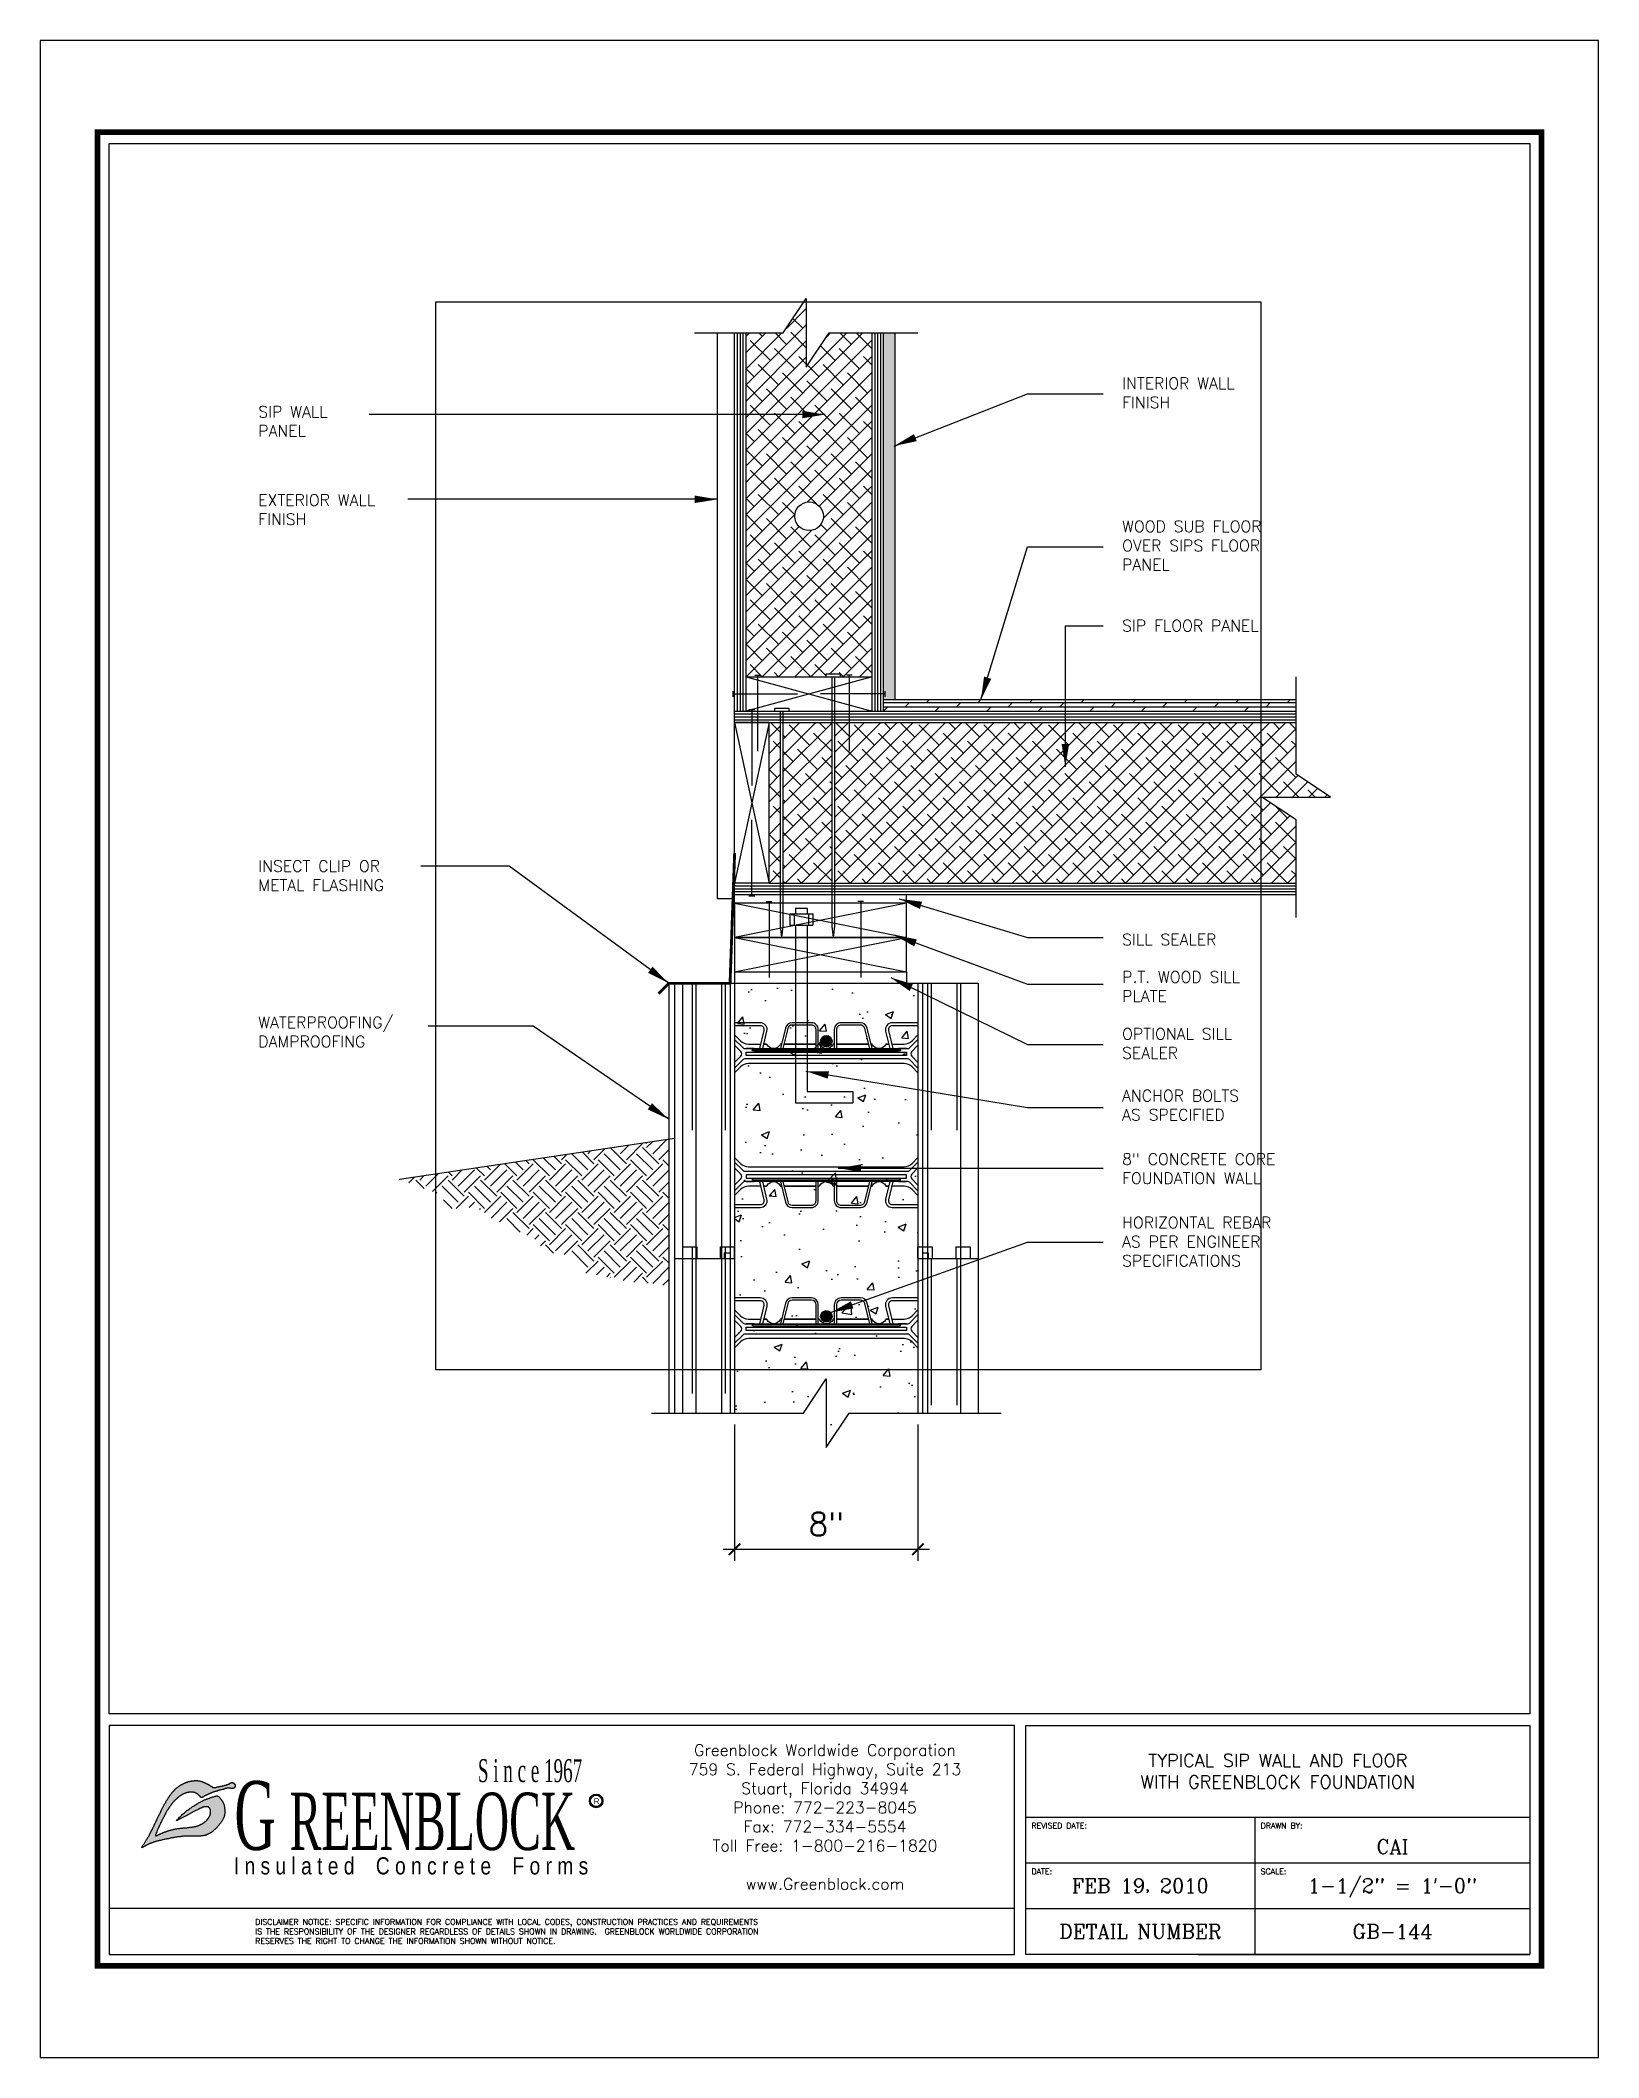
# Paper-space layout 'GB-144' of a CAD drawing. Header units: inches. Extents: x 0 to 8.5, y 0 to 11.
# The model-space entities are those that its viewports show. They can reach past a viewport. Long polylines and large blocks are cut down to what shows.
import ezdxf
from ezdxf.enums import TextEntityAlignment as Align

# ---------------------------------------------------------------- set-up
doc = ezdxf.new("R2010")
doc.units = ezdxf.units.IN
doc.header["$MEASUREMENT"] = 0
doc.linetypes.add('DASHED2', pattern=[0.375, 0.25, -0.125])
doc.linetypes.add('HIDDEN2', pattern=[0.1875, 0.125, -0.0625])
for name, color, linetype in [('LAYER 1', 1, 'Continuous'), ('LAYER 12', 12, 'Continuous'), ('LAYER 13', 13, 'Continuous'), ('LAYER 14', 14, 'Continuous'), ('LAYER 2', 2, 'Continuous'), ('LAYER 3', 3, 'Continuous'), ('LAYER 5', 5, 'Continuous'), ('LAYER 7', 7, 'Continuous'), ('LAYER 8', 8, 'Continuous')]:
    doc.layers.add(name, color=color, linetype=linetype)
doc.styles.add('ARIAL', font='ARIAL.TTF', dxfattribs={"width": 0.8, "height": 0.1875})
doc.styles.add('GREEN BLOCK', font='BOOKOSB.TTF', dxfattribs={"width": 0.57, "height": 0.5})
doc.styles.add('logo', font='BOOKOSI.TTF', dxfattribs={"width": 0.55, "height": 0.1875})
doc.styles.add('NOTES', font='simplex.shx', dxfattribs={"height": 1})
doc.styles.add('ROMAN C', font='romanc.shx', dxfattribs={"height": 0.0938})
doc.dimstyles.new('DIM-18$0', dxfattribs={"dimscale": 8, "dimtxt": 1, "dimasz": 0.125, "dimexe": 0.1875, "dimexo": 0.0625, "dimgap": 0.0625, "dimtad": 1, "dimdec": 4, "dimzin": 3, "dimdsep": 46, "dimlunit": 4, "dimtxsty": 'NOTES', "dimblk1": 'ARCHTICK', "dimblk2": 'ARCHTICK', "dimsah": 1, "dimcen": 0.0625, "dimclrd": 256, "dimclre": 256, "dimclrt": 7, "dimadec": 0, "dimazin": 0, "dimtfac": 1, "dimtdec": 4, "dimtofl": 0, "dimtmove": 0, "dimatfit": 3, "dimldrblk": 'ARCHTICK', "dimfxl": 1, "dimfrac": 2, "dimtolj": 1, "dimtzin": 0, "dimarcsym": 0})
doc.dimstyles.new('DIM-18$7', dxfattribs={"dimscale": 8, "dimtxt": 0.09375, "dimasz": 0.125, "dimexe": 0.1875, "dimexo": 0.0625, "dimgap": 0.0625, "dimtad": 0, "dimtih": 1, "dimtoh": 1, "dimdec": 4, "dimzin": 3, "dimdsep": 46, "dimlunit": 4, "dimtxsty": 'NOTES', "dimcen": 0.0625, "dimadec": 0, "dimazin": 0, "dimtfac": 1, "dimtdec": 4, "dimtofl": 0, "dimtmove": 0, "dimatfit": 3, "dimfxl": 1, "dimfrac": 2, "dimtolj": 1, "dimtzin": 0, "dimarcsym": 0})
picture_1 = doc.add_image_def('image1.jpg', size_in_pixel=(2550, 3300))

psp = doc.layouts.new('GB-144')

# ---------------------------------------------------------------- texts
at = {"layer": 'LAYER 7', "style": 'ROMAN C'}
for s, height, p in [('REVISED DATE:', 0.03125, (5.406, 1.281)), ('DRAWN BY:', 0.0312, (6.656, 1.281)), ('DATE:', 0.0312, (5.406, 1.031)), ('SCALE:', 0.0312, (6.656, 1.031))]:
    psp.add_text(s, height=height, dxfattribs=at).set_placement(p, align=Align.TOP_LEFT)
for s, height, p in [('CAI', 0.0781, (7.375, 1.15)), ('1-1/2" = 1\'-0"', 0.07812, (7.375, 0.938)), ('FEB 19, 2010', 0.07812, (6, 0.938)), ('DETAIL NUMBER', 0.07812, (6, 0.688)), ('GB-144', 0.0781, (7.375, 0.688))]:
    psp.add_text(s, height=height, dxfattribs=at).set_placement(p, align=Align.MIDDLE_CENTER)
for s, insert, char_height, width, attachment_point in [('Greenblock Worldwide Corporation\\P759 S. Federal Highway, Suite 213\\PStuart, Florida 34994\\PPhone: 772-223-8045\\PFax: 772-334-5554\\PToll Free: 1-800-216-1820\\P\\Pwww.Greenblock.com', (4.28, 1.312), 0.0625, 4.69434, 5), ('TYPICAL SIP WALL AND FLOOR\\PWITH GREENBLOCK FOUNDATION', (6.75, 1.562), 0.07031, 4.22491, 5), ('DISCLAIMER NOTICE: SPECIFIC INFORMATION FOR COMPLIANCE WITH LOCAL CODES, CONSTRUCTION PRACTICES AND REQUIREMENTS\\PIS THE RESPONSIBILITY OF THE DESIGNER REGARDLESS OF DETAILS SHOWN IN DRAWING.  GREENBLOCK WORLDWIDE CORPORATION\\PRESERVES THE RIGHT TO CHANGE THE INFORMATION SHOWN WITHOUT NOTICE.', (1.172, 0.688), 0.03125, 4.69434, 4)]:
    psp.add_mtext(s, dxfattribs=dict(at, insert=insert, char_height=char_height, width=width, attachment_point=attachment_point))

msp = doc.modelspace()

# ---------------------------------------------------------------- texts
at = {"layer": 'LAYER 7', "char_height": 0.5, "attachment_point": 1, "style": 'NOTES'}
for s, insert in [('\\A1;INTERIOR WALL\\PFINISH', (385.88579, 159.16068)), ('\\A1;SIP WALL\\PPANEL', (348.19044, 157.91624)), ('\\A1;EXTERIOR WALL\\PFINISH', (348.19044, 154.06517)), ('\\A1;WOOD SUB FLOOR\\POVER SIPS FLOOR\\PPANEL', (385.88579, 152.91703)), ('\\A1;SIP FLOOR PANEL', (385.88579, 148.58905)), ('\\A1;INSECT CLIP OR\\PMETAL FLASHING', (348.19044, 138.09927)), ('\\A1;SILL SEALER', (385.88579, 134.89559)), ('\\A1;P.T. WOOD SILL\\PPLATE', (385.88579, 133.26373)), ('\\A1;WATERPROOFING/\\PDAMPROOFING', (348.19044, 131.27966)), ('\\A1;OPTIONAL SILL\\PSEALER', (385.88579, 130.78046)), ('\\A1;ANCHOR BOLTS\\PAS SPECIFIED', (385.88579, 128.08434)), ('\\A1;8" CONCRETE CORE\\PFOUNDATION WALL', (385.88579, 125.31727)), ('\\A1;HORIZONTAL REBAR\\PAS PER ENGINEER\\PSPECIFICATIONS', (385.88579, 122.5502))]:
    msp.add_mtext_dynamic_manual_height_columns(s, width=21.4636092, gutter_width=5, heights=[0], dxfattribs=dict(at, insert=insert))

# ---------------------------------------------------------------- blocks, each defined once
blk = doc.blocks.new('A$C34451F27')
h = blk.add_hatch(color=256)
h.dxf.hatch_style = 1
h.paths.add_polyline_path([(0.317, 0.478), (0.318, 0.477), (0.319, 0.476), (0.32, 0.475), (0.321, 0.474), (0.322, 0.473), (0.323, 0.473), (0.324, 0.472), (0.325, 0.472), (0.326, 0.473), (0.327, 0.473), (0.328, 0.473), (0.33, 0.474), (0.331, 0.475), (0.332, 0.476), (0.336, 0.477), (0.34, 0.48), (0.343, 0.482), (0.347, 0.483), (0.351, 0.485), (0.355, 0.487), (0.358, 0.489), (0.361, 0.49), (0.363, 0.491), (0.365, 0.492), (0.369, 0.493), (0.374, 0.495), (0.379, 0.497), (0.384, 0.499), (0.389, 0.501), (0.394, 0.503), (0.397, 0.504), (0.401, 0.505), (0.405, 0.507), (0.409, 0.508), (0.413, 0.509), (0.418, 0.511), (0.423, 0.512), (0.427, 0.513), (0.43, 0.514), (0.433, 0.514), (0.435, 0.515), (0.438, 0.516), (0.441, 0.516), (0.443, 0.517), (0.445, 0.517), (0.447, 0.518), (0.449, 0.518), (0.45, 0.519), (0.451, 0.519), (0.452, 0.52), (0.455, 0.521), (0.459, 0.522), (0.463, 0.523), (0.467, 0.523), (0.472, 0.524), (0.477, 0.524), (0.484, 0.524), (0.486, 0.523), (0.489, 0.521), (0.489, 0.521), (0.489, 0.521), (0.49, 0.521), (0.49, 0.521), (0.491, 0.521), (0.492, 0.521), (0.492, 0.521), (0.493, 0.521), (0.494, 0.521), (0.495, 0.521), (0.495, 0.522), (0.496, 0.522), (0.497, 0.522), (0.498, 0.522), (0.499, 0.522), (0.499, 0.522), (0.5, 0.523), (0.501, 0.523), (0.501, 0.523), (0.502, 0.524), (0.502, 0.524), (0.503, 0.524), (0.504, 0.525), (0.504, 0.525), (0.505, 0.525), (0.505, 0.526), (0.506, 0.526), (0.506, 0.527), (0.506, 0.528), (0.507, 0.528), (0.507, 0.529), (0.508, 0.53), (0.508, 0.531), (0.508, 0.531), (0.508, 0.532), (0.508, 0.533), (0.509, 0.534), (0.509, 0.535), (0.509, 0.536), (0.509, 0.537), (0.509, 0.538), (0.509, 0.539), (0.508, 0.539), (0.508, 0.54), (0.508, 0.541), (0.508, 0.542), (0.508, 0.543), (0.507, 0.543), (0.507, 0.544), (0.507, 0.545), (0.506, 0.545), (0.506, 0.546), (0.505, 0.547), (0.505, 0.547), (0.504, 0.548), (0.504, 0.549), (0.503, 0.549), (0.502, 0.55), (0.501, 0.55), (0.5, 0.551), (0.499, 0.552), (0.499, 0.552), (0.498, 0.553), (0.497, 0.553), (0.496, 0.553), (0.495, 0.553), (0.494, 0.554), (0.493, 0.554), (0.492, 0.554), (0.491, 0.554), (0.491, 0.554), (0.49, 0.554), (0.489, 0.554), (0.489, 0.554), (0.488, 0.554), (0.488, 0.554), (0.487, 0.554), (0.487, 0.553), (0.486, 0.553), (0.486, 0.553), (0.485, 0.553), (0.485, 0.553), (0.484, 0.552), (0.483, 0.552), (0.483, 0.552), (0.482, 0.551), (0.482, 0.551), (0.478, 0.548), (0.474, 0.546), (0.47, 0.545), (0.466, 0.543), (0.461, 0.541), (0.458, 0.54), (0.454, 0.539), (0.45, 0.538), (0.445, 0.537), (0.441, 0.536), (0.436, 0.535), (0.431, 0.534), (0.426, 0.533), (0.421, 0.532), (0.416, 0.531), (0.41, 0.53), (0.404, 0.528), (0.397, 0.527), (0.391, 0.527), (0.387, 0.528), (0.385, 0.529), (0.381, 0.532), (0.38, 0.532), (0.379, 0.533), (0.377, 0.534), (0.376, 0.535), (0.374, 0.536), (0.372, 0.537), (0.37, 0.538), (0.369, 0.539), (0.367, 0.541), (0.365, 0.542), (0.363, 0.543), (0.361, 0.544), (0.36, 0.545), (0.358, 0.546), (0.356, 0.547), (0.354, 0.547), (0.353, 0.548), (0.351, 0.549), (0.349, 0.55), (0.347, 0.551), (0.345, 0.552), (0.344, 0.553), (0.342, 0.553), (0.34, 0.554), (0.338, 0.555), (0.336, 0.556), (0.333, 0.557), (0.331, 0.558), (0.329, 0.558), (0.327, 0.559), (0.325, 0.56), (0.322, 0.561), (0.32, 0.561), (0.318, 0.562), (0.316, 0.562), (0.313, 0.563), (0.311, 0.563), (0.309, 0.564), (0.307, 0.564), (0.305, 0.564), (0.303, 0.565), (0.301, 0.565), (0.3, 0.565), (0.298, 0.565), (0.296, 0.565), (0.294, 0.565), (0.292, 0.565), (0.291, 0.565), (0.289, 0.565), (0.287, 0.565), (0.285, 0.564), (0.283, 0.564), (0.281, 0.564), (0.279, 0.564), (0.277, 0.563), (0.275, 0.563), (0.273, 0.563), (0.27, 0.562), (0.268, 0.562), (0.265, 0.561), (0.263, 0.561), (0.26, 0.56), (0.258, 0.56), (0.256, 0.559), (0.253, 0.559), (0.251, 0.558), (0.248, 0.557), (0.246, 0.557), (0.244, 0.556), (0.242, 0.555), (0.239, 0.554), (0.237, 0.553), (0.235, 0.552), (0.232, 0.551), (0.23, 0.55), (0.228, 0.549), (0.225, 0.548), (0.223, 0.547), (0.221, 0.546), (0.219, 0.544), (0.216, 0.543), (0.214, 0.542), (0.212, 0.541), (0.21, 0.539), (0.208, 0.538), (0.206, 0.537), (0.204, 0.535), (0.202, 0.534), (0.2, 0.533), (0.198, 0.531), (0.196, 0.53), (0.194, 0.528), (0.193, 0.527), (0.191, 0.526), (0.189, 0.524), (0.187, 0.523), (0.186, 0.521), (0.184, 0.519), (0.182, 0.518), (0.18, 0.516), (0.179, 0.515), (0.177, 0.513), (0.176, 0.511), (0.174, 0.51), (0.173, 0.508), (0.171, 0.507), (0.17, 0.505), (0.168, 0.503), (0.167, 0.502), (0.166, 0.5), (0.164, 0.498), (0.163, 0.496), (0.161, 0.494), (0.16, 0.492), (0.158, 0.49), (0.156, 0.488), (0.155, 0.486), (0.153, 0.483), (0.151, 0.481), (0.15, 0.478), (0.148, 0.476), (0.146, 0.473), (0.144, 0.47), (0.143, 0.468), (0.141, 0.465), (0.139, 0.462), (0.137, 0.459), (0.135, 0.456), (0.133, 0.452), (0.131, 0.449), (0.13, 0.446), (0.128, 0.443), (0.126, 0.439), (0.124, 0.436), (0.122, 0.432), (0.12, 0.429), (0.118, 0.426), (0.116, 0.422), (0.115, 0.419), (0.113, 0.416), (0.111, 0.412), (0.109, 0.409), (0.107, 0.405), (0.105, 0.401), (0.103, 0.397), (0.101, 0.393), (0.099, 0.388), (0.097, 0.384), (0.094, 0.379), (0.092, 0.374), (0.089, 0.368), (0.087, 0.363), (0.084, 0.357), (0.081, 0.351), (0.079, 0.345), (0.076, 0.339), (0.073, 0.333), (0.07, 0.327), (0.067, 0.321), (0.065, 0.315), (0.062, 0.31), (0.059, 0.304), (0.057, 0.299), (0.054, 0.294), (0.051, 0.289), (0.049, 0.284), (0.047, 0.279), (0.044, 0.275), (0.042, 0.27), (0.04, 0.266), (0.037, 0.262), (0.035, 0.258), (0.033, 0.254), (0.031, 0.251), (0.029, 0.247), (0.026, 0.243), (0.024, 0.24), (0.022, 0.236), (0.019, 0.231), (0.015, 0.225), (0.012, 0.22), (0.009, 0.216), (0.005, 0.211), (0.005, 0.21), (0.004, 0.209), (0.003, 0.207), (0.002, 0.206), (0.001, 0.205), (0.001, 0.203), (0, 0.202), (0, 0.202), (0, 0.201), (0, 0.2), (0, 0.2), (0.001, 0.2), (0.001, 0.199), (0.001, 0.199), (0.002, 0.199), (0.003, 0.2), (0.003, 0.2), (0.004, 0.201), (0.006, 0.201), (0.007, 0.202), (0.008, 0.203), (0.012, 0.205), (0.016, 0.207), (0.02, 0.21), (0.024, 0.212), (0.028, 0.214), (0.033, 0.216), (0.037, 0.218), (0.041, 0.22), (0.046, 0.222), (0.05, 0.224), (0.055, 0.226), (0.06, 0.227), (0.065, 0.229), (0.071, 0.231), (0.076, 0.232), (0.083, 0.234), (0.09, 0.236), (0.095, 0.238), (0.099, 0.239), (0.103, 0.239), (0.107, 0.24), (0.111, 0.241), (0.115, 0.242), (0.119, 0.243), (0.124, 0.244), (0.128, 0.245), (0.132, 0.246), (0.136, 0.247), (0.141, 0.248), (0.145, 0.248), (0.15, 0.249), (0.154, 0.25), (0.158, 0.251), (0.162, 0.252), (0.167, 0.253), (0.173, 0.254), (0.181, 0.255), (0.189, 0.257), (0.196, 0.258), (0.203, 0.259), (0.209, 0.259), (0.214, 0.26), (0.221, 0.26), (0.228, 0.261), (0.234, 0.261), (0.24, 0.261), (0.246, 0.261), (0.25, 0.261), (0.253, 0.261), (0.256, 0.261), (0.259, 0.261), (0.262, 0.261), (0.265, 0.261), (0.268, 0.261), (0.271, 0.261), (0.274, 0.261), (0.277, 0.261), (0.28, 0.261), (0.283, 0.261), (0.286, 0.261), (0.289, 0.261), (0.291, 0.261), (0.294, 0.261), (0.296, 0.261), (0.299, 0.261), (0.301, 0.261), (0.303, 0.261), (0.305, 0.261), (0.307, 0.261), (0.309, 0.261), (0.311, 0.261), (0.313, 0.261), (0.315, 0.262), (0.317, 0.262), (0.319, 0.262), (0.32, 0.262), (0.322, 0.262), (0.324, 0.263), (0.326, 0.263), (0.329, 0.263), (0.331, 0.263), (0.333, 0.264), (0.335, 0.264), (0.337, 0.265), (0.339, 0.265), (0.341, 0.266), (0.343, 0.266), (0.345, 0.267), (0.347, 0.267), (0.349, 0.268), (0.351, 0.268), (0.353, 0.269), (0.355, 0.27), (0.357, 0.27), (0.359, 0.271), (0.36, 0.272), (0.362, 0.273), (0.364, 0.274), (0.366, 0.275), (0.368, 0.276), (0.37, 0.277), (0.371, 0.278), (0.373, 0.279), (0.375, 0.28), (0.377, 0.281), (0.379, 0.282), (0.381, 0.284), (0.382, 0.285), (0.384, 0.286), (0.386, 0.288), (0.388, 0.289), (0.39, 0.291), (0.391, 0.292), (0.393, 0.294), (0.395, 0.296), (0.397, 0.298), (0.399, 0.3), (0.401, 0.302), (0.404, 0.304), (0.406, 0.306), (0.408, 0.308), (0.41, 0.311), (0.413, 0.313), (0.415, 0.316), (0.417, 0.319), (0.42, 0.321), (0.422, 0.324), (0.424, 0.327), (0.427, 0.33), (0.429, 0.332), (0.431, 0.335), (0.433, 0.338), (0.435, 0.341), (0.436, 0.344), (0.438, 0.346), (0.439, 0.349), (0.441, 0.352), (0.442, 0.354), (0.443, 0.357), (0.445, 0.359), (0.446, 0.362), (0.447, 0.364), (0.448, 0.366), (0.449, 0.369), (0.449, 0.371), (0.45, 0.373), (0.451, 0.376), (0.451, 0.378), (0.451, 0.38), (0.452, 0.383), (0.452, 0.385), (0.452, 0.388), (0.452, 0.39), (0.452, 0.393), (0.452, 0.395), (0.452, 0.398), (0.452, 0.401), (0.452, 0.404), (0.452, 0.407), (0.451, 0.41), (0.451, 0.413), (0.451, 0.416), (0.45, 0.419), (0.45, 0.422), (0.449, 0.425), (0.449, 0.428), (0.448, 0.43), (0.448, 0.433), (0.447, 0.436), (0.446, 0.438), (0.445, 0.44), (0.445, 0.442), (0.444, 0.444), (0.443, 0.446), (0.442, 0.448), (0.441, 0.45), (0.44, 0.451), (0.438, 0.453), (0.437, 0.455), (0.436, 0.457), (0.434, 0.459), (0.433, 0.46), (0.432, 0.462), (0.428, 0.467), (0.426, 0.47), (0.424, 0.472), (0.423, 0.474), (0.421, 0.475), (0.42, 0.477), (0.418, 0.478), (0.417, 0.479), (0.415, 0.48), (0.414, 0.481), (0.412, 0.481), (0.41, 0.481), (0.408, 0.481), (0.406, 0.481), (0.404, 0.48), (0.402, 0.48), (0.399, 0.479), (0.396, 0.478), (0.393, 0.477), (0.39, 0.477), (0.387, 0.476), (0.384, 0.475), (0.381, 0.474), (0.377, 0.473), (0.374, 0.472), (0.371, 0.47), (0.368, 0.469), (0.364, 0.468), (0.361, 0.467), (0.358, 0.466), (0.355, 0.465), (0.352, 0.463), (0.348, 0.462), (0.345, 0.461), (0.342, 0.459), (0.338, 0.458), (0.335, 0.456), (0.331, 0.454), (0.328, 0.453), (0.324, 0.451), (0.321, 0.449), (0.317, 0.447), (0.313, 0.445), (0.309, 0.443), (0.305, 0.44), (0.301, 0.438), (0.297, 0.436), (0.293, 0.433), (0.289, 0.431), (0.285, 0.428), (0.281, 0.425), (0.276, 0.423), (0.272, 0.42), (0.268, 0.417), (0.263, 0.414), (0.259, 0.411), (0.255, 0.407), (0.251, 0.404), (0.246, 0.401), (0.242, 0.398), (0.238, 0.394), (0.234, 0.391), (0.23, 0.388), (0.226, 0.384), (0.222, 0.381), (0.218, 0.377), (0.214, 0.373), (0.21, 0.369), (0.205, 0.365), (0.201, 0.36), (0.197, 0.356), (0.192, 0.35), (0.188, 0.345), (0.193, 0.347), (0.202, 0.352), (0.213, 0.358), (0.227, 0.365), (0.242, 0.373), (0.257, 0.381), (0.271, 0.389), (0.284, 0.396), (0.295, 0.401), (0.304, 0.406), (0.31, 0.409), (0.316, 0.412), (0.322, 0.415), (0.326, 0.417), (0.331, 0.419), (0.335, 0.42), (0.338, 0.421), (0.343, 0.422), (0.347, 0.422), (0.351, 0.423), (0.356, 0.422), (0.36, 0.421), (0.364, 0.419), (0.367, 0.417), (0.369, 0.413), (0.371, 0.41), (0.373, 0.406), (0.374, 0.401), (0.375, 0.397), (0.375, 0.393), (0.374, 0.389), (0.374, 0.384), (0.373, 0.38), (0.371, 0.375), (0.369, 0.371), (0.368, 0.368), (0.366, 0.365), (0.363, 0.36), (0.36, 0.356), (0.357, 0.352), (0.355, 0.349), (0.352, 0.347), (0.349, 0.344), (0.346, 0.341), (0.342, 0.338), (0.339, 0.336), (0.336, 0.334), (0.333, 0.332), (0.329, 0.33), (0.325, 0.327), (0.321, 0.325), (0.317, 0.323), (0.313, 0.321), (0.309, 0.32), (0.305, 0.318), (0.301, 0.317), (0.296, 0.316), (0.292, 0.314), (0.288, 0.313), (0.283, 0.313), (0.278, 0.312), (0.274, 0.311), (0.269, 0.31), (0.265, 0.31), (0.26, 0.31), (0.256, 0.309), (0.253, 0.309), (0.251, 0.309), (0.248, 0.309), (0.245, 0.308), (0.243, 0.308), (0.24, 0.308), (0.237, 0.308), (0.234, 0.307), (0.231, 0.307), (0.228, 0.307), (0.225, 0.307), (0.223, 0.306), (0.22, 0.306), (0.217, 0.306), (0.214, 0.305), (0.211, 0.305), (0.209, 0.305), (0.206, 0.304), (0.204, 0.304), (0.201, 0.304), (0.199, 0.303), (0.196, 0.303), (0.194, 0.303), (0.191, 0.302), (0.189, 0.302), (0.186, 0.301), (0.183, 0.301), (0.18, 0.3), (0.178, 0.3), (0.175, 0.299), (0.172, 0.298), (0.17, 0.298), (0.167, 0.297), (0.165, 0.297), (0.163, 0.296), (0.16, 0.296), (0.158, 0.295), (0.156, 0.294), (0.154, 0.294), (0.151, 0.293), (0.149, 0.292), (0.147, 0.292), (0.144, 0.291), (0.142, 0.29), (0.14, 0.289), (0.137, 0.289), (0.135, 0.288), (0.133, 0.287), (0.131, 0.286), (0.128, 0.286), (0.126, 0.285), (0.124, 0.284), (0.122, 0.283), (0.12, 0.282), (0.118, 0.282), (0.116, 0.281), (0.114, 0.28), (0.112, 0.279), (0.11, 0.278), (0.108, 0.278), (0.106, 0.277), (0.104, 0.276), (0.102, 0.275), (0.1, 0.274), (0.098, 0.273), (0.096, 0.272), (0.094, 0.271), (0.091, 0.27), (0.089, 0.269), (0.087, 0.268), (0.085, 0.267), (0.08, 0.265), (0.076, 0.263), (0.075, 0.266), (0.075, 0.269), (0.076, 0.273), (0.078, 0.279), (0.081, 0.285), (0.084, 0.293), (0.087, 0.3), (0.091, 0.308), (0.095, 0.316), (0.098, 0.324), (0.102, 0.331), (0.104, 0.337), (0.107, 0.342), (0.109, 0.346), (0.112, 0.352), (0.114, 0.357), (0.117, 0.363), (0.12, 0.368), (0.123, 0.373), (0.126, 0.379), (0.128, 0.384), (0.131, 0.389), (0.133, 0.393), (0.136, 0.397), (0.138, 0.402), (0.141, 0.406), (0.144, 0.41), (0.147, 0.414), (0.15, 0.419), (0.154, 0.424), (0.157, 0.428), (0.16, 0.433), (0.163, 0.437), (0.166, 0.44), (0.169, 0.444), (0.172, 0.447), (0.175, 0.451), (0.178, 0.454), (0.181, 0.458), (0.184, 0.461), (0.187, 0.464), (0.191, 0.467), (0.194, 0.47), (0.198, 0.473), (0.201, 0.476), (0.204, 0.478), (0.208, 0.481), (0.211, 0.483), (0.215, 0.485), (0.218, 0.487), (0.221, 0.489), (0.224, 0.491), (0.229, 0.493), (0.234, 0.495), (0.239, 0.497), (0.244, 0.498), (0.248, 0.499), (0.252, 0.5), (0.255, 0.501), (0.26, 0.501), (0.265, 0.501), (0.27, 0.501), (0.275, 0.501), (0.28, 0.501), (0.286, 0.5), (0.29, 0.499), (0.294, 0.497), (0.298, 0.495), (0.301, 0.493), (0.305, 0.491), (0.308, 0.488), (0.311, 0.485), (0.314, 0.482), (0.316, 0.48)])
h = blk.add_hatch(color=256)
h.dxf.hatch_style = 1
h.paths.add_polyline_path([(2.441, 0.454, 1), (2.514, 0.454, 1)])
h.paths.add_polyline_path([(2.509, 0.454, 1), (2.446, 0.454, 1)], flags=16)
blk.add_lwpolyline([(0.188, 0.345), (0.192, 0.35), (0.197, 0.356), (0.201, 0.36), (0.205, 0.365), (0.21, 0.369), (0.214, 0.373), (0.218, 0.377), (0.222, 0.381), (0.226, 0.384), (0.23, 0.388), (0.234, 0.391), (0.238, 0.394), (0.242, 0.398), (0.246, 0.401), (0.251, 0.404), (0.255, 0.407), (0.259, 0.411), (0.263, 0.414), (0.268, 0.417), (0.272, 0.42), (0.276, 0.423), (0.281, 0.425), (0.285, 0.428), (0.289, 0.431), (0.293, 0.433), (0.297, 0.436), (0.301, 0.438), (0.305, 0.44), (0.309, 0.443), (0.313, 0.445), (0.317, 0.447), (0.321, 0.449), (0.324, 0.451), (0.328, 0.453), (0.331, 0.454), (0.335, 0.456), (0.338, 0.458), (0.342, 0.459), (0.345, 0.461), (0.348, 0.462), (0.352, 0.463), (0.355, 0.465), (0.358, 0.466), (0.361, 0.467), (0.364, 0.468), (0.368, 0.469), (0.371, 0.47), (0.374, 0.472), (0.377, 0.473), (0.381, 0.474), (0.384, 0.475), (0.387, 0.476), (0.39, 0.477), (0.393, 0.477), (0.396, 0.478), (0.399, 0.479), (0.402, 0.48), (0.404, 0.48), (0.406, 0.481), (0.408, 0.481), (0.41, 0.481), (0.412, 0.481), (0.414, 0.481), (0.415, 0.48), (0.417, 0.479), (0.418, 0.478), (0.42, 0.477), (0.421, 0.475), (0.423, 0.474), (0.424, 0.472), (0.426, 0.47), (0.427, 0.468), (0.429, 0.466), (0.43, 0.464), (0.432, 0.462), (0.433, 0.46), (0.434, 0.459), (0.436, 0.457), (0.437, 0.455), (0.438, 0.453), (0.44, 0.451), (0.441, 0.45), (0.442, 0.448), (0.443, 0.446), (0.444, 0.444), (0.445, 0.442), (0.445, 0.44), (0.446, 0.438), (0.447, 0.436), (0.448, 0.433), (0.448, 0.43), (0.449, 0.428), (0.449, 0.425), (0.45, 0.422), (0.45, 0.419), (0.451, 0.416), (0.451, 0.413), (0.451, 0.41), (0.452, 0.407), (0.452, 0.404), (0.452, 0.401), (0.452, 0.398), (0.452, 0.395), (0.452, 0.393), (0.452, 0.39), (0.452, 0.388), (0.452, 0.385), (0.452, 0.383), (0.451, 0.38), (0.451, 0.378), (0.451, 0.376), (0.45, 0.373), (0.449, 0.371), (0.449, 0.369), (0.448, 0.366), (0.447, 0.364), (0.446, 0.362), (0.445, 0.359), (0.443, 0.357), (0.442, 0.354), (0.441, 0.352), (0.439, 0.349), (0.438, 0.346), (0.436, 0.344), (0.435, 0.341), (0.433, 0.338), (0.431, 0.335), (0.429, 0.332), (0.427, 0.33), (0.424, 0.327), (0.422, 0.324), (0.42, 0.321), (0.417, 0.319), (0.415, 0.316), (0.413, 0.313), (0.41, 0.311), (0.408, 0.308), (0.406, 0.306), (0.404, 0.304), (0.401, 0.302), (0.399, 0.3), (0.397, 0.298), (0.395, 0.296), (0.393, 0.294), (0.391, 0.292), (0.39, 0.291), (0.388, 0.289), (0.386, 0.288), (0.384, 0.286), (0.382, 0.285), (0.381, 0.284), (0.379, 0.282), (0.377, 0.281), (0.375, 0.28), (0.373, 0.279), (0.371, 0.278), (0.37, 0.277), (0.368, 0.276), (0.366, 0.275), (0.364, 0.274), (0.362, 0.273), (0.36, 0.272), (0.359, 0.271), (0.357, 0.27), (0.355, 0.27), (0.353, 0.269), (0.351, 0.268), (0.349, 0.268), (0.347, 0.267), (0.345, 0.267), (0.343, 0.266), (0.341, 0.266), (0.339, 0.265), (0.337, 0.265), (0.335, 0.264), (0.333, 0.264), (0.331, 0.263), (0.329, 0.263), (0.326, 0.263), (0.324, 0.263), (0.322, 0.262), (0.32, 0.262), (0.319, 0.262), (0.317, 0.262), (0.315, 0.262), (0.313, 0.261), (0.311, 0.261), (0.309, 0.261), (0.307, 0.261), (0.305, 0.261), (0.303, 0.261), (0.301, 0.261), (0.299, 0.261), (0.296, 0.261), (0.294, 0.261), (0.291, 0.261), (0.289, 0.261), (0.286, 0.261), (0.283, 0.261), (0.28, 0.261), (0.277, 0.261), (0.274, 0.261), (0.271, 0.261), (0.268, 0.261), (0.265, 0.261), (0.262, 0.261), (0.259, 0.261), (0.256, 0.261), (0.253, 0.261), (0.25, 0.261), (0.248, 0.261), (0.245, 0.261), (0.242, 0.261), (0.239, 0.261), (0.236, 0.261), (0.233, 0.261), (0.23, 0.261), (0.226, 0.261), (0.223, 0.261), (0.219, 0.26), (0.216, 0.26), (0.212, 0.26), (0.209, 0.259), (0.205, 0.259), (0.201, 0.259), (0.198, 0.258), (0.194, 0.258), (0.19, 0.257), (0.187, 0.256), (0.183, 0.256), (0.179, 0.255), (0.175, 0.254), (0.171, 0.253), (0.167, 0.253), (0.162, 0.252), (0.158, 0.251), (0.154, 0.25), (0.15, 0.249), (0.145, 0.248), (0.141, 0.248), (0.136, 0.247), (0.132, 0.246), (0.128, 0.245), (0.124, 0.244), (0.119, 0.243), (0.115, 0.242), (0.111, 0.241), (0.107, 0.24), (0.103, 0.239), (0.099, 0.239), (0.095, 0.238), (0.092, 0.237), (0.088, 0.236), (0.085, 0.235), (0.081, 0.234), (0.078, 0.233), (0.075, 0.232), (0.072, 0.231), (0.069, 0.23), (0.066, 0.229), (0.064, 0.229), (0.061, 0.228), (0.059, 0.227), (0.056, 0.226), (0.054, 0.225), (0.052, 0.224), (0.049, 0.223), (0.047, 0.222), (0.045, 0.221), (0.042, 0.221), (0.04, 0.22), (0.038, 0.219), (0.036, 0.218), (0.034, 0.217), (0.032, 0.216), (0.029, 0.215), (0.027, 0.213), (0.025, 0.212), (0.023, 0.211), (0.021, 0.21), (0.019, 0.209), (0.017, 0.208), (0.015, 0.207), (0.013, 0.206), (0.011, 0.205), (0.01, 0.204), (0.008, 0.203), (0.007, 0.202), (0.006, 0.201), (0.004, 0.201), (0.003, 0.2), (0.003, 0.2), (0.002, 0.199), (0.001, 0.199), (0.001, 0.199), (0.001, 0.2), (0, 0.2), (0, 0.2), (0, 0.201), (0, 0.202), (0, 0.202), (0.001, 0.203), (0.001, 0.205), (0.002, 0.206), (0.003, 0.207), (0.004, 0.209), (0.005, 0.21), (0.006, 0.212), (0.007, 0.214), (0.009, 0.216), (0.011, 0.218), (0.012, 0.221), (0.014, 0.224), (0.016, 0.227), (0.018, 0.23), (0.02, 0.233), (0.022, 0.236), (0.024, 0.24), (0.026, 0.243), (0.029, 0.247), (0.031, 0.251), (0.033, 0.254), (0.035, 0.258), (0.037, 0.262), (0.04, 0.266), (0.042, 0.27), (0.044, 0.275), (0.047, 0.279), (0.049, 0.284), (0.051, 0.289), (0.054, 0.294), (0.057, 0.299), (0.059, 0.304), (0.062, 0.31), (0.065, 0.315), (0.067, 0.321), (0.07, 0.327), (0.073, 0.333), (0.076, 0.339), (0.079, 0.345), (0.081, 0.351), (0.084, 0.357), (0.087, 0.363), (0.089, 0.368), (0.092, 0.374), (0.094, 0.379), (0.097, 0.384), (0.099, 0.388), (0.101, 0.393), (0.103, 0.397), (0.105, 0.401), (0.107, 0.405), (0.109, 0.409), (0.111, 0.412), (0.113, 0.416), (0.115, 0.419), (0.116, 0.422), (0.118, 0.426), (0.12, 0.429), (0.122, 0.432), (0.124, 0.436), (0.126, 0.439), (0.128, 0.443), (0.13, 0.446), (0.131, 0.449), (0.133, 0.452), (0.135, 0.456), (0.137, 0.459), (0.139, 0.462), (0.141, 0.465), (0.143, 0.468), (0.144, 0.47), (0.146, 0.473), (0.148, 0.476), (0.15, 0.478), (0.151, 0.481), (0.153, 0.483), (0.155, 0.486), (0.156, 0.488), (0.158, 0.49), (0.16, 0.492), (0.161, 0.494), (0.163, 0.496), (0.164, 0.498), (0.166, 0.5), (0.167, 0.502), (0.168, 0.503), (0.17, 0.505), (0.171, 0.507), (0.173, 0.508), (0.174, 0.51), (0.176, 0.511), (0.177, 0.513), (0.179, 0.515), (0.18, 0.516), (0.182, 0.518), (0.184, 0.519), (0.186, 0.521), (0.187, 0.523), (0.189, 0.524), (0.191, 0.526), (0.193, 0.527), (0.194, 0.528), (0.196, 0.53), (0.198, 0.531), (0.2, 0.533), (0.202, 0.534), (0.204, 0.535), (0.206, 0.537), (0.208, 0.538), (0.21, 0.539), (0.212, 0.541), (0.214, 0.542), (0.216, 0.543), (0.219, 0.544), (0.221, 0.546), (0.223, 0.547), (0.225, 0.548), (0.228, 0.549), (0.23, 0.55), (0.232, 0.551), (0.235, 0.552), (0.237, 0.553), (0.239, 0.554), (0.242, 0.555), (0.244, 0.556), (0.246, 0.557), (0.248, 0.557), (0.251, 0.558), (0.253, 0.559), (0.256, 0.559), (0.258, 0.56), (0.26, 0.56), (0.263, 0.561), (0.265, 0.561), (0.268, 0.562), (0.27, 0.562), (0.273, 0.563), (0.275, 0.563), (0.277, 0.563), (0.279, 0.564), (0.281, 0.564), (0.283, 0.564), (0.285, 0.564), (0.287, 0.565), (0.289, 0.565), (0.291, 0.565), (0.292, 0.565), (0.294, 0.565), (0.296, 0.565), (0.298, 0.565), (0.3, 0.565), (0.301, 0.565), (0.303, 0.565), (0.305, 0.564), (0.307, 0.564), (0.309, 0.564), (0.311, 0.563), (0.313, 0.563), (0.316, 0.562), (0.318, 0.562), (0.32, 0.561), (0.322, 0.561), (0.325, 0.56), (0.327, 0.559), (0.329, 0.558), (0.331, 0.558), (0.333, 0.557), (0.336, 0.556), (0.338, 0.555), (0.34, 0.554), (0.342, 0.553), (0.344, 0.553), (0.345, 0.552), (0.347, 0.551), (0.349, 0.55), (0.351, 0.549), (0.353, 0.548), (0.354, 0.547), (0.356, 0.547), (0.358, 0.546), (0.36, 0.545), (0.361, 0.544), (0.363, 0.543), (0.365, 0.542), (0.367, 0.541), (0.369, 0.539), (0.37, 0.538), (0.372, 0.537), (0.374, 0.536), (0.376, 0.535), (0.377, 0.534), (0.379, 0.533), (0.38, 0.532), (0.382, 0.532), (0.383, 0.531), (0.384, 0.53), (0.385, 0.529), (0.386, 0.529), (0.387, 0.528), (0.388, 0.528), (0.39, 0.528), (0.391, 0.527), (0.392, 0.527), (0.394, 0.527), (0.396, 0.527), (0.398, 0.527), (0.4, 0.528), (0.402, 0.528), (0.404, 0.528), (0.407, 0.529), (0.409, 0.529), (0.412, 0.53), (0.414, 0.53), (0.417, 0.531), (0.42, 0.531), (0.422, 0.532), (0.425, 0.532), (0.427, 0.533), (0.43, 0.534), (0.432, 0.534), (0.435, 0.535), (0.437, 0.535), (0.44, 0.536), (0.442, 0.536), (0.444, 0.537), (0.446, 0.537), (0.448, 0.538), (0.451, 0.538), (0.453, 0.539), (0.455, 0.539), (0.457, 0.54), (0.459, 0.54), (0.46, 0.541), (0.462, 0.542), (0.464, 0.542), (0.466, 0.543), (0.467, 0.543), (0.469, 0.544), (0.47, 0.545), (0.472, 0.545), (0.473, 0.546), (0.474, 0.546), (0.475, 0.547), (0.476, 0.548), (0.477, 0.548), (0.478, 0.549), (0.479, 0.549), (0.48, 0.55), (0.48, 0.55), (0.481, 0.551), (0.482, 0.551), (0.482, 0.551), (0.483, 0.552), (0.483, 0.552), (0.484, 0.552), (0.485, 0.553), (0.485, 0.553), (0.486, 0.553), (0.486, 0.553), (0.487, 0.553), (0.487, 0.554), (0.488, 0.554), (0.488, 0.554), (0.489, 0.554), (0.489, 0.554), (0.49, 0.554), (0.491, 0.554), (0.491, 0.554), (0.492, 0.554), (0.493, 0.554), (0.494, 0.554), (0.495, 0.553), (0.496, 0.553), (0.497, 0.553), (0.498, 0.553), (0.499, 0.552), (0.499, 0.552), (0.5, 0.551), (0.501, 0.55), (0.502, 0.55), (0.503, 0.549), (0.504, 0.549), (0.504, 0.548), (0.505, 0.547), (0.505, 0.547), (0.506, 0.546), (0.506, 0.545), (0.507, 0.545), (0.507, 0.544), (0.507, 0.543), (0.508, 0.543), (0.508, 0.542), (0.508, 0.541), (0.508, 0.54), (0.508, 0.539), (0.509, 0.539), (0.509, 0.538), (0.509, 0.537), (0.509, 0.536), (0.509, 0.535), (0.509, 0.534), (0.508, 0.533), (0.508, 0.532), (0.508, 0.531), (0.508, 0.531), (0.508, 0.53), (0.507, 0.529), (0.507, 0.528), (0.506, 0.528), (0.506, 0.527), (0.506, 0.526), (0.505, 0.526), (0.505, 0.525), (0.504, 0.525), (0.504, 0.525), (0.503, 0.524), (0.502, 0.524), (0.502, 0.524), (0.501, 0.523), (0.501, 0.523), (0.5, 0.523), (0.499, 0.522), (0.499, 0.522), (0.498, 0.522), (0.497, 0.522), (0.496, 0.522), (0.495, 0.522), (0.495, 0.521), (0.494, 0.521), (0.493, 0.521), (0.492, 0.521), (0.492, 0.521), (0.491, 0.521), (0.49, 0.521), (0.49, 0.521), (0.489, 0.521), (0.489, 0.521), (0.488, 0.521), (0.488, 0.521), (0.488, 0.522), (0.487, 0.522), (0.487, 0.522), (0.487, 0.522), (0.486, 0.523), (0.486, 0.523), (0.485, 0.523), (0.485, 0.523), (0.484, 0.523), (0.483, 0.524), (0.482, 0.524), (0.481, 0.524), (0.48, 0.524), (0.479, 0.524), (0.477, 0.524), (0.476, 0.524), (0.475, 0.524), (0.473, 0.524), (0.472, 0.524), (0.47, 0.524), (0.469, 0.523), (0.467, 0.523), (0.466, 0.523), (0.465, 0.523), (0.463, 0.523), (0.462, 0.522), (0.46, 0.522), (0.459, 0.522), (0.458, 0.521), (0.457, 0.521), (0.456, 0.521), (0.455, 0.521), (0.454, 0.52), (0.453, 0.52), (0.452, 0.52), (0.451, 0.519), (0.45, 0.519), (0.449, 0.518), (0.447, 0.518), (0.445, 0.517), (0.443, 0.517), (0.441, 0.516), (0.438, 0.516), (0.435, 0.515), (0.433, 0.514), (0.43, 0.514), (0.427, 0.513), (0.424, 0.512), (0.421, 0.512), (0.419, 0.511), (0.416, 0.51), (0.414, 0.51), (0.412, 0.509), (0.41, 0.508), (0.408, 0.508), (0.406, 0.507), (0.404, 0.506), (0.402, 0.506), (0.4, 0.505), (0.398, 0.505), (0.396, 0.504), (0.394, 0.503), (0.393, 0.503), (0.391, 0.502), (0.389, 0.501), (0.387, 0.501), (0.386, 0.5), (0.384, 0.499), (0.382, 0.499), (0.38, 0.498), (0.379, 0.497), (0.377, 0.497), (0.375, 0.496), (0.374, 0.495), (0.372, 0.495), (0.37, 0.494), (0.369, 0.493), (0.367, 0.492), (0.365, 0.492), (0.363, 0.491), (0.361, 0.49), (0.36, 0.489), (0.358, 0.488), (0.356, 0.487), (0.354, 0.487), (0.352, 0.486), (0.35, 0.485), (0.348, 0.484), (0.346, 0.483), (0.344, 0.482), (0.342, 0.481), (0.341, 0.48), (0.339, 0.479), (0.337, 0.478), (0.336, 0.477), (0.334, 0.477), (0.332, 0.476), (0.331, 0.475), (0.33, 0.474), (0.328, 0.473), (0.327, 0.473), (0.326, 0.473), (0.325, 0.472), (0.324, 0.472), (0.323, 0.473), (0.322, 0.473), (0.321, 0.474), (0.32, 0.475), (0.319, 0.476), (0.318, 0.477), (0.317, 0.478), (0.317, 0.479), (0.316, 0.48), (0.315, 0.481), (0.314, 0.482), (0.313, 0.483), (0.312, 0.484), (0.311, 0.485), (0.31, 0.486), (0.309, 0.487), (0.308, 0.488), (0.307, 0.489), (0.306, 0.49), (0.305, 0.491), (0.304, 0.491), (0.302, 0.492), (0.301, 0.493), (0.3, 0.494), (0.299, 0.494), (0.298, 0.495), (0.296, 0.496), (0.295, 0.497), (0.294, 0.497), (0.293, 0.498), (0.292, 0.498), (0.291, 0.499), (0.29, 0.499), (0.289, 0.499), (0.288, 0.5), (0.287, 0.5), (0.286, 0.5), (0.284, 0.5), (0.283, 0.5), (0.282, 0.501), (0.281, 0.501), (0.28, 0.501), (0.278, 0.501), (0.277, 0.501), (0.275, 0.501), (0.274, 0.501), (0.272, 0.501), (0.27, 0.501), (0.269, 0.501), (0.267, 0.501), (0.265, 0.501), (0.264, 0.501), (0.262, 0.501), (0.26, 0.501), (0.258, 0.501), (0.256, 0.501), (0.255, 0.5), (0.253, 0.5), (0.251, 0.5), (0.249, 0.5), (0.247, 0.499), (0.245, 0.499), (0.243, 0.498), (0.241, 0.498), (0.239, 0.497), (0.237, 0.496), (0.236, 0.496), (0.234, 0.495), (0.232, 0.494), (0.23, 0.494), (0.229, 0.493), (0.227, 0.492), (0.225, 0.491), (0.224, 0.49), (0.222, 0.489), (0.22, 0.489), (0.219, 0.488), (0.217, 0.487), (0.216, 0.486), (0.214, 0.485), (0.212, 0.484), (0.211, 0.483), (0.209, 0.481), (0.207, 0.48), (0.205, 0.479), (0.204, 0.478), (0.202, 0.476), (0.2, 0.475), (0.198, 0.474), (0.197, 0.472), (0.195, 0.471), (0.193, 0.47), (0.192, 0.468), (0.19, 0.467), (0.188, 0.465), (0.187, 0.463), (0.185, 0.462), (0.183, 0.46), (0.182, 0.459), (0.18, 0.457), (0.178, 0.455), (0.177, 0.453), (0.175, 0.452), (0.174, 0.45), (0.172, 0.448), (0.171, 0.447), (0.169, 0.445), (0.168, 0.443), (0.167, 0.441), (0.165, 0.44), (0.164, 0.438), (0.162, 0.436), (0.161, 0.434), (0.159, 0.432), (0.157, 0.429), (0.156, 0.427), (0.154, 0.425), (0.153, 0.423), (0.151, 0.42), (0.149, 0.418), (0.148, 0.416), (0.146, 0.414), (0.145, 0.411), (0.143, 0.409), (0.142, 0.407), (0.141, 0.405), (0.139, 0.403), (0.138, 0.401), (0.136, 0.398), (0.135, 0.396), (0.134, 0.394), (0.133, 0.392), (0.131, 0.39), (0.13, 0.387), (0.129, 0.385), (0.128, 0.382), (0.126, 0.38), (0.125, 0.377), (0.123, 0.375), (0.122, 0.372), (0.121, 0.369), (0.119, 0.367), (0.118, 0.364), (0.117, 0.361), (0.115, 0.359), (0.114, 0.356), (0.112, 0.353), (0.111, 0.35), (0.109, 0.346), (0.107, 0.342), (0.104, 0.337), (0.102, 0.331), (0.098, 0.324), (0.095, 0.316), (0.091, 0.308), (0.087, 0.3), (0.084, 0.293), (0.081, 0.285), (0.078, 0.279), (0.076, 0.273), (0.075, 0.269), (0.075, 0.266), (0.075, 0.265), (0.076, 0.264), (0.078, 0.264), (0.079, 0.264), (0.081, 0.265), (0.083, 0.266), (0.085, 0.267), (0.087, 0.268), (0.089, 0.269), (0.091, 0.27), (0.094, 0.271), (0.096, 0.272), (0.098, 0.273), (0.1, 0.274), (0.102, 0.275), (0.104, 0.276), (0.106, 0.277), (0.108, 0.278), (0.11, 0.278), (0.112, 0.279), (0.114, 0.28), (0.116, 0.281), (0.118, 0.282), (0.12, 0.282), (0.122, 0.283), (0.124, 0.284), (0.126, 0.285), (0.128, 0.286), (0.131, 0.286), (0.133, 0.287), (0.135, 0.288), (0.137, 0.289), (0.14, 0.289), (0.142, 0.29), (0.144, 0.291), (0.147, 0.292), (0.149, 0.292), (0.151, 0.293), (0.154, 0.294), (0.156, 0.294), (0.158, 0.295), (0.16, 0.296), (0.163, 0.296), (0.165, 0.297), (0.167, 0.297), (0.17, 0.298), (0.172, 0.298), (0.175, 0.299), (0.178, 0.3), (0.18, 0.3), (0.183, 0.301), (0.186, 0.301), (0.189, 0.302), (0.191, 0.302), (0.194, 0.303), (0.196, 0.303), (0.199, 0.303), (0.201, 0.304), (0.204, 0.304), (0.206, 0.304), (0.209, 0.305), (0.211, 0.305), (0.214, 0.305), (0.217, 0.306), (0.22, 0.306), (0.223, 0.306), (0.225, 0.307), (0.228, 0.307), (0.231, 0.307), (0.234, 0.307), (0.237, 0.308), (0.24, 0.308), (0.243, 0.308), (0.245, 0.308), (0.248, 0.309), (0.251, 0.309), (0.253, 0.309), (0.256, 0.309), (0.258, 0.309), (0.261, 0.31), (0.263, 0.31), (0.266, 0.31), (0.268, 0.31), (0.27, 0.311), (0.272, 0.311), (0.275, 0.311), (0.277, 0.312), (0.279, 0.312), (0.282, 0.312), (0.284, 0.313), (0.286, 0.313), (0.289, 0.314), (0.291, 0.314), (0.293, 0.315), (0.295, 0.315), (0.297, 0.316), (0.3, 0.316), (0.302, 0.317), (0.304, 0.318), (0.306, 0.318), (0.308, 0.319), (0.31, 0.32), (0.312, 0.321), (0.314, 0.322), (0.316, 0.323), (0.318, 0.324), (0.32, 0.325), (0.322, 0.326), (0.324, 0.327), (0.326, 0.328), (0.328, 0.329), (0.33, 0.33), (0.332, 0.331), (0.333, 0.332), (0.335, 0.333), (0.337, 0.334), (0.338, 0.335), (0.34, 0.337), (0.341, 0.338), (0.343, 0.339), (0.345, 0.34), (0.346, 0.342), (0.348, 0.343), (0.35, 0.345), (0.351, 0.346), (0.353, 0.347), (0.354, 0.349), (0.355, 0.35), (0.357, 0.352), (0.358, 0.353), (0.359, 0.354), (0.36, 0.356), (0.361, 0.357), (0.362, 0.359), (0.363, 0.361), (0.364, 0.362), (0.365, 0.364), (0.366, 0.366), (0.367, 0.367), (0.368, 0.369), (0.369, 0.371), (0.37, 0.372), (0.37, 0.374), (0.371, 0.375), (0.372, 0.377), (0.372, 0.378), (0.373, 0.38), (0.373, 0.381), (0.373, 0.383), (0.374, 0.384), (0.374, 0.386), (0.374, 0.387), (0.374, 0.389), (0.374, 0.39), (0.375, 0.392), (0.375, 0.393), (0.375, 0.394), (0.375, 0.396), (0.375, 0.397), (0.375, 0.398), (0.375, 0.399), (0.375, 0.4), (0.374, 0.4), (0.374, 0.401), (0.374, 0.402), (0.374, 0.403), (0.374, 0.404), (0.373, 0.405), (0.373, 0.406), (0.373, 0.406), (0.372, 0.407), (0.372, 0.408), (0.372, 0.409), (0.371, 0.41), (0.371, 0.411), (0.37, 0.412), (0.37, 0.413), (0.369, 0.414), (0.368, 0.415), (0.368, 0.415), (0.367, 0.416), (0.367, 0.417), (0.366, 0.417), (0.365, 0.418), (0.365, 0.419), (0.364, 0.419), (0.364, 0.419), (0.363, 0.42), (0.362, 0.42), (0.362, 0.42), (0.361, 0.42), (0.361, 0.421), (0.36, 0.421), (0.359, 0.421), (0.359, 0.421), (0.358, 0.421), (0.358, 0.422), (0.357, 0.422), (0.356, 0.422), (0.356, 0.422), (0.355, 0.422), (0.354, 0.422), (0.354, 0.422), (0.353, 0.422), (0.352, 0.422), (0.352, 0.422), (0.351, 0.422), (0.35, 0.422), (0.35, 0.422), (0.349, 0.422), (0.348, 0.422), (0.347, 0.422), (0.347, 0.422), (0.346, 0.422), (0.345, 0.422), (0.344, 0.422), (0.343, 0.422), (0.342, 0.422), (0.341, 0.422), (0.34, 0.421), (0.339, 0.421), (0.338, 0.421), (0.337, 0.421), (0.336, 0.42), (0.335, 0.42), (0.333, 0.42), (0.332, 0.419), (0.331, 0.419), (0.329, 0.418), (0.327, 0.417), (0.325, 0.416), (0.323, 0.415), (0.32, 0.414), (0.316, 0.412), (0.31, 0.409), (0.304, 0.406), (0.295, 0.401), (0.284, 0.396), (0.271, 0.389), (0.257, 0.381), (0.242, 0.373), (0.227, 0.365), (0.213, 0.358), (0.202, 0.352), (0.193, 0.347), (0.188, 0.345)])
for radius in [0.037, 0.0312]:
    blk.add_circle((2.478, 0.454), radius)
for s, height, style, width, p in [('S i n c e 1967', 0.125, 'logo', 0.55, (2.117, 0.619)), ('G', 0.375, 'GREEN BLOCK', 0.55, (0.617, 0.375)), ('REENBLOCK', 0.3125, 'GREEN BLOCK', 0.55, (1.585, 0.343)), ('I n s u l a t e d    C o n c r e t e    F o r m s', 0.09375, 'ARIAL', 0.8, (1.468, 0.1))]:
    blk.add_text(s, height=height, dxfattribs=dict(style=style, width=width)).set_placement(p, align=Align.MIDDLE_CENTER)
at = {"insert": (2.48, 0.453), "char_height": 0.03125, "width": 0.31717, "attachment_point": 5, "style": 'ROMAN C'}
blk.add_mtext('{\\fArial|b0|i0|c0|p34;R}', dxfattribs=at)
blk = doc.blocks.new('A$C264310B7')
at = {"layer": 'LAYER 8'}
blk.add_hatch(color=256, dxfattribs=at).paths.add_polyline_path([(6.875, 9.472, 1), (6.375, 9.472, 1)])
at = {"layer": 'LAYER 12'}
for p, q in [((0.35, 12), (0.35, 0)), ((0.925, 12), (0.925, 0)), ((2.05, 12), (2.05, 0)), ((2.425, 12), (2.425, 0)), ((10.825, 12), (10.825, 0)), ((11.04, 12), (11.04, 0)), ((12.485, 12), (12.485, 0)), ((0.35, 0.5), (0.975, 0.5)), ((0.35, 0.5), (0.975, 0.5)), ((0.35, 0.5), (0.975, 0.5)), ((0.35, 0.5), (0.975, 0.5)), ((0.975, 0.5), (0.975, 0)), ((0.975, 0.5), (0.975, 0)), ((0.975, 0.5), (0.975, 0)), ((0.975, 0.5), (0.975, 0)), ((2, 0.5), (2, 0)), ((2, 0.5), (2.625, 0.5)), ((2, 0.5), (2, 0)), ((2, 0.5), (2.625, 0.5)), ((2, 0.5), (2, 0)), ((2, 0.5), (2.625, 0.5)), ((2, 0.5), (2, 0)), ((2, 0.5), (2.625, 0.5)), ((2.175, 0.25), (2.175, 0)), ((2.175, 0.25), (2.425, 0.25)), ((2.175, 0.25), (2.175, 0)), ((2.175, 0.25), (2.425, 0.25)), ((2.625, 0), (2.625, 0.5)), ((10.625, 0.5), (11.25, 0.5)), ((10.625, 0.5), (11.25, 0.5)), ((10.625, 0), (10.625, 0.5)), ((10.625, 0.5), (11.25, 0.5)), ((10.625, 0.5), (11.25, 0.5)), ((10.825, 0.25), (11.075, 0.25)), ((10.825, 0.25), (11.075, 0.25)), ((11.075, 0.25), (11.075, 0)), ((11.075, 0.25), (11.075, 0)), ((11.25, 0.5), (11.25, 0)), ((11.25, 0.5), (11.25, 0)), ((11.25, 0.5), (11.25, 0)), ((11.25, 0.5), (11.25, 0)), ((12.275, 0.5), (12.275, 0)), ((12.275, 0.5), (12.9, 0.5)), ((12.275, 0.5), (12.275, 0)), ((12.275, 0.5), (12.9, 0.5)), ((12.275, 0.5), (12.275, 0)), ((12.275, 0.5), (12.9, 0.5)), ((12.275, 0.5), (12.275, 0)), ((12.275, 0.5), (12.9, 0.5)), ((12.9, 0.5), (12.9, 0)), ((12.9, 0.5), (12.9, 0)), ((12.9, 0.5), (12.9, 0)), ((12.9, 0.5), (12.9, 0))]:
    blk.add_line(p, q, dxfattribs=at)
at = {"layer": 'LAYER 12', "linetype": 'DASHED2', "ltscale": 0.15}
for p, q in [((0.765, 12), (0.765, 0)), ((2.21, 12), (2.21, 0)), ((11.2, 12), (11.2, 0)), ((12.325, 12), (12.325, 0))]:
    blk.add_line(p, q, dxfattribs=at)
at = {"layer": 'LAYER 12'}
for points in [[(3.854, 9.15), (4.037, 9.91, 0.485338), (3.746, 10.28), (2.625, 10.28)], [(3.474, 9.15), (3.374, 9.15), (3.124, 9.15), (3.72, 9.15), (3.911, 9.94, 0.485338), (3.746, 10.15), (2.625, 10.15)], [(2.625, 9.749), (2.878, 9.496, 0.198912), (3.231, 9.35), (3.769, 9.35)], [(6.277, 9.15), (6.277, 9.98, 0.414214), (5.977, 10.28), (5.134, 10.28, 0.346495), (4.843, 10.05), (4.626, 9.15)], [(6.177, 9.15), (6.177, 9.98, 0.414214), (5.977, 10.18), (5.134, 10.18, 0.346495), (4.94, 10.027), (4.729, 9.15)], [(8.624, 9.15), (8.407, 10.05, 0.346495), (8.116, 10.28), (7.273, 10.28, 0.414214), (6.973, 9.98), (6.973, 9.15)], [(8.521, 9.15), (8.31, 10.027, 0.346495), (8.116, 10.18), (7.273, 10.18, 0.414214), (7.073, 9.98), (7.073, 9.15)], [(10.625, 10.28), (9.504, 10.28, 0.485338), (9.213, 9.91), (9.396, 9.15)], [(10.625, 10.15), (9.504, 10.15, 0.485338), (9.339, 9.94), (9.53, 9.15), (10.126, 9.15), (9.876, 9.15), (9.776, 9.15)], [(9.481, 9.35), (10.019, 9.35, 0.198912), (10.372, 9.496), (10.625, 9.749)], [(2.625, 9.549), (2.995, 9.179, 0.198912), (3.066, 9.15), (6.625, 9.15, -0.279322), (6.339, 9.323, 0.279322), (6.295, 9.35)], [(2.625, 8.551), (2.893, 8.819, 0.414214), (2.893, 9.031), (2.625, 9.299)], [(4.656, 9.35, 0.279322), (4.611, 9.323, -0.605918), (4.04, 9.323, 0.279322), (3.996, 9.35), (3.902, 9.35), (3.996, 9.35)], [(6.955, 9.35, 0.279322), (6.911, 9.323, -0.279322), (6.625, 9.15), (10.184, 9.15, 0.198912), (10.255, 9.179), (10.625, 9.549)], [(9.254, 9.35), (9.348, 9.35), (9.254, 9.35, 0.279322), (9.21, 9.323, -0.605918), (8.639, 9.323, 0.279322), (8.594, 9.35)], [(10.625, 9.299), (10.357, 9.031, 0.414214), (10.357, 8.819), (10.625, 8.551)], [(10.625, 8.301), (10.255, 8.671, 0.198912), (10.184, 8.7), (6.625, 8.7), (3.066, 8.7, 0.198912), (2.995, 8.671), (2.625, 8.301)], [(10.625, 8.101), (10.372, 8.354, 0.198912), (10.019, 8.5), (6.625, 8.5), (3.231, 8.5, 0.198912), (2.878, 8.354), (2.625, 8.101)], [(2.625, 4.399), (2.878, 4.146, 0.198912), (3.231, 4), (6.625, 4), (10.019, 4, 0.198912), (10.372, 4.146), (10.625, 4.399)], [(2.625, 4.199), (2.995, 3.829, 0.198912), (3.066, 3.8), (6.625, 3.8), (10.184, 3.8, 0.198912), (10.255, 3.829), (10.625, 4.199)], [(2.625, 3.201), (2.893, 3.469, 0.414214), (2.893, 3.681), (2.625, 3.949)], [(10.625, 3.949), (10.357, 3.681, 0.414214), (10.357, 3.469), (10.625, 3.201)], [(6.295, 3.15, 0.279322), (6.339, 3.177, -0.279322), (6.625, 3.35), (3.066, 3.35, 0.198912), (2.995, 3.321), (2.625, 2.951)], [(2.625, 2.35), (3.746, 2.35, 0.485338), (3.911, 2.56), (3.72, 3.35), (3.124, 3.35), (3.374, 3.35), (3.474, 3.35)], [(2.625, 2.22), (3.746, 2.22, 0.485338), (4.037, 2.59), (3.854, 3.35)], [(3.769, 3.15), (3.231, 3.15, 0.198912), (2.878, 3.004), (2.625, 2.751)], [(3.996, 3.15), (3.902, 3.15), (3.996, 3.15, 0.279322), (4.04, 3.177, -0.605918), (4.611, 3.177, 0.279322), (4.656, 3.15)], [(4.626, 3.35), (4.843, 2.45, 0.346495), (5.134, 2.22), (5.977, 2.22, 0.414214), (6.277, 2.52), (6.277, 3.35)], [(4.729, 3.35), (4.94, 2.473, 0.346495), (5.134, 2.32), (5.977, 2.32, 0.414214), (6.177, 2.52), (6.177, 3.35)], [(10.625, 2.951), (10.255, 3.321, 0.198912), (10.184, 3.35), (6.625, 3.35, -0.279322), (6.911, 3.177, 0.279322), (6.955, 3.15)], [(6.973, 3.35), (6.973, 2.52, 0.414214), (7.273, 2.22), (8.116, 2.22, 0.346495), (8.407, 2.45), (8.624, 3.35)], [(7.073, 3.35), (7.073, 2.52, 0.414214), (7.273, 2.32), (8.116, 2.32, 0.346495), (8.31, 2.473), (8.521, 3.35)], [(8.594, 3.15, 0.279322), (8.639, 3.177, -0.605918), (9.21, 3.177, 0.279322), (9.254, 3.15), (9.348, 3.15), (9.254, 3.15)], [(9.396, 3.35), (9.213, 2.59, 0.485338), (9.504, 2.22), (10.625, 2.22)], [(9.776, 3.35), (9.876, 3.35), (10.126, 3.35), (9.53, 3.35), (9.339, 2.56, 0.485338), (9.504, 2.35), (10.625, 2.35)], [(10.625, 2.751), (10.372, 3.004, 0.198912), (10.019, 3.15), (9.481, 3.15)]]:
    blk.add_lwpolyline(points, format="xyb", dxfattribs=at)
for points in [[(6.625, 9), (10.126, 9), (10.126, 8.85), (6.625, 8.85), (3.124, 8.85), (3.124, 9)], [(4.674, 9.35), (4.656, 9.35)], [(6.177, 9.35), (4.777, 9.35)], [(6.277, 9.35), (6.295, 9.35)], [(6.973, 9.35), (6.955, 9.35)], [(7.073, 9.35), (8.473, 9.35)], [(8.576, 9.35), (8.594, 9.35)], [(6.625, 3.5), (10.126, 3.5), (10.126, 3.65), (6.625, 3.65), (3.124, 3.65), (3.124, 3.5)], [(4.674, 3.15), (4.656, 3.15)], [(6.177, 3.15), (4.777, 3.15)], [(6.277, 3.15), (6.295, 3.15)], [(6.973, 3.15), (6.955, 3.15)], [(7.073, 3.15), (8.473, 3.15)], [(8.576, 3.15), (8.594, 3.15)]]:
    blk.add_lwpolyline(points, close=True, dxfattribs=at)
for points in [[(6.625, 9.1), (3.474, 9.1), (3.377, 9.078, 0.780776), (3.377, 9.072), (3.474, 9.05), (6.625, 9.05), (9.776, 9.05), (9.873, 9.072, 0.780776), (9.873, 9.078), (9.776, 9.1)], [(6.625, 3.4), (9.776, 3.4), (9.873, 3.422, 0.780776), (9.873, 3.428), (9.776, 3.45), (6.625, 3.45), (3.474, 3.45), (3.377, 3.428, 0.780776), (3.377, 3.422), (3.474, 3.4)]]:
    blk.add_lwpolyline(points, format="xyb", close=True, dxfattribs=at)
at = {"layer": 'LAYER 3'}
for p, q in [((0, 12), (0, 0)), ((0, 12), (2.625, 12)), ((0, 12), (2.625, 12)), ((2.625, 12), (2.625, 0)), ((10.625, 12), (10.625, 0)), ((10.625, 12), (13.25, 12)), ((10.625, 12), (13.25, 12)), ((13.25, 12), (13.25, 0)), ((0, 0), (2.625, 0)), ((0, 0), (2.625, 0)), ((10.625, 0), (13.25, 0)), ((10.625, 0), (13.25, 0))]:
    blk.add_line(p, q, dxfattribs=at)
at = {"layer": 'LAYER 8'}
blk.add_circle((6.625, 9.472), 0.25, dxfattribs=at)
blk = doc.blocks.new('_ArchTick')
at = {"color": 0, "linetype": 'ByBlock', "const_width": 0.15}
blk.add_lwpolyline([(-0.5, -0.5), (0.5, 0.5)], dxfattribs=at)
blk = doc.blocks.new('*D18')
at = {"layer": 'DEFPOINTS', "color": 0}
for p in [(368.976, 113.989), (376.976, 113.989), (376.976, 108.05)]:
    blk.add_point(p, dxfattribs=at)
at = {"layer": 'LAYER 8', "lineweight": -2}
for p, q in [((368.976, 113.489), (368.976, 107.55)), ((376.976, 113.489), (376.976, 107.55)), ((368.476, 108.05), (377.476, 108.05))]:
    blk.add_line(p, q, dxfattribs=at)
at = {"layer": 'LAYER 8', "lineweight": -2, "xscale": 0.5, "yscale": 0.5, "zscale": 0.5, "rotation": 180}
blk.add_blockref('_ArchTick', (368.976, 108.05), dxfattribs=at)
at = {"layer": 'LAYER 8', "lineweight": -2, "xscale": 0.5, "yscale": 0.5, "zscale": 0.5}
blk.add_blockref('_ArchTick', (376.976, 108.05), dxfattribs=at)
at = {"layer": 'LAYER 8', "color": 7, "insert": (372.976, 109.145), "char_height": 1, "attachment_point": 5, "style": 'NOTES'}
blk.add_mtext('\\A1;8"', dxfattribs=at)

# ---------------------------------------------------------------- dimensions: what is measured, and where the dimension line sits
at = {"layer": 'LAYER 8'}
dim = msp.add_linear_dim(base=(376.97639, 108.04981), p1=(368.97639, 113.98874), p2=(376.97639, 113.98874), dimstyle='DIM-18$0', override={"dimasz": 0.0625, "dimexe": 0.0625, "dimdle": 0.0625}, dxfattribs=at)
dim.commit()
dim.dimension.update_dxf_attribs({"geometry": '*D18', "text_midpoint": (372.97639, 109.14505)})

# ---------------------------------------------------------------- hatches: boundary and pattern name
at = {"layer": 'LAYER 12'}
h = msp.add_hatch(dxfattribs=at)
h.set_pattern_fill('LINE', color=256, angle=90, style=0)
h.set_pattern_definition([(90, (368.97639, 144.61156), (-0.125, 8e-18), [])])
h.paths.add_polyline_path([(369.47639, 161.11156), (368.97639, 161.11156), (368.97639, 144.61156), (369.47639, 144.61156)])
h = msp.add_hatch(dxfattribs=at)
h.set_pattern_fill('LINE', color=256, angle=90, style=0)
h.set_pattern_definition([(90, (374.97639, 144.61156), (-0.125, 8e-18), [])])
h.paths.add_polyline_path([(375.47639, 161.11156), (374.97639, 161.11156), (374.97639, 144.61156), (375.47639, 144.61156)])
h = msp.add_hatch(dxfattribs=at)
h.set_pattern_fill('LINE', color=256, style=0)
h.set_pattern_definition([(0, (368.97639, 144.11156), (0, 0.125), [])])
h.paths.add_polyline_path([(393.47639, 144.61156), (368.97639, 144.61156), (368.97639, 144.11156), (370.47639, 144.11156), (393.47639, 144.11156)])
h = msp.add_hatch(dxfattribs=at)
h.set_pattern_fill('DOLMIT', color=256, scale=0.75, style=0)
h.set_pattern_definition([(0, (375.47639, 144.61156), (0, 0.1875), []), (45, (375.4764, 144.61156), (-0.375, 0.375), [0.265165, -0.53033])])
h.paths.add_polyline_path([(393.47639, 145.11156), (375.47639, 145.11156), (375.47639, 144.61156), (393.47639, 144.61156)])
h = msp.add_hatch(dxfattribs=at)
h.set_pattern_fill('LINE', color=256, style=0)
h.set_pattern_definition([(0, (368.97639, 136.61156), (0, 0.125), [])])
h.paths.add_polyline_path([(393.47639, 137.11156), (370.47639, 137.11156), (368.97639, 137.11156), (368.97639, 136.61156), (393.47639, 136.61156)])
at = {"layer": 'LAYER 13'}
h = msp.add_hatch(dxfattribs=at)
h.set_pattern_fill('AR-CONC,_O', color=256, scale=0.5)
h.set_pattern_definition([(50, (368.9764, 112.4887), (3.5863, -0.31376), [0.375, -4.125]), (355, (368.9764, 112.4887), (-0.69376, 3.76096), [0.3, -3.3]), (100.451, (369.2752, 112.4626), (2.89255, 3.4472), [0.3187, -3.5057]), (46.184, (368.9764, 113.4887), (5.3362, -0.8276), [0.5625, -6.1875]), (96.636, (369.421, 113.42), (4.6733, 4.8706), [0.478, -5.2586]), (351.184, (368.9764, 113.489), (4.6733, 4.8706), [0.45, -4.95]), (21, (369.4764, 113.2387), (2.98454, -2.0131), [0.375, -4.125]), (326, (369.4764, 113.2387), (1.2166, 3.62575), [0.3, -3.3]), (71.451, (369.725, 113.071), (4.2011, 1.61265), [0.3187, -3.5057]), (37.5, (368.9764, 112.4887), (0.0608, 1.66447), [0, -3.26, 0, -3.35, 0, -3.3125]), (7.5, (368.9764, 112.4887), (1.31535, 1.97206), [0, -1.91, 0, -3.185, 0, -1.2625]), (327.5, (367.8614, 112.4887), (2.66911, -0.112774), [0, -1.25, 0, -3.9, 0, -5.175]), (317.5, (367.3614, 112.4887), (2.91593, 0.50052), [0, -1.625, 0, -2.59, 0, -3.675])])
h.paths.add_polyline_path([(376.97639, 132.73656), (368.97639, 132.73656), (368.97639, 113.98874), (371.97639, 113.98874), (372.97639, 115.48874), (372.97639, 112.48874), (373.97639, 113.98874), (376.97639, 113.98874)])
at = {"layer": 'LAYER 14'}
h = msp.add_hatch(dxfattribs=at)
h.set_pattern_fill('ANSI38', color=256, scale=4, style=0)
h.set_pattern_definition([(45, (369.4764, 146.11156), (-0.353553, 0.353553), []), (135, (369.4764, 146.11156), (-1.06066, 0.353553), [1.25, -0.75])])
h.paths.add_polyline_path([(374.97639, 161.11156), (373.10139, 161.11156), (372.10139, 159.61156), (372.10139, 162.61156), (371.10139, 161.11156), (369.47639, 161.11156), (369.47639, 146.11156), (372.97639, 146.11156), (372.97639, 146.23656), (373.60139, 146.23656), (373.60139, 146.11156), (374.97639, 146.11156)])
h.paths.add_polyline_path([(372.85139, 153.11156, -1), (371.60139, 153.11156, -1)], flags=16)
h = msp.add_hatch(dxfattribs=at)
h.set_pattern_fill('ANSI38', color=256, scale=4, style=0)
h.set_pattern_definition([(45, (370.4764, 137.11156), (-0.353553, 0.353553), []), (135, (370.4764, 137.11156), (-1.06066, 0.353553), [1.25, -0.75])])
h.paths.add_polyline_path([(391.97639, 140.86156), (394.97639, 140.86156), (393.47639, 141.86156), (393.47639, 144.11156), (373.35139, 144.11156), (373.35139, 137.11156), (393.47639, 137.11156), (393.47639, 139.86156)])
h.paths.add_polyline_path([(373.22639, 144.11156), (371.10139, 144.11156), (371.10139, 137.11156), (373.22639, 137.11156)])
h.paths.add_polyline_path([(370.97639, 144.11156), (370.47639, 144.11156), (370.47639, 137.11156), (370.97639, 137.11156)])
at = {"layer": 'LAYER 8'}
h = msp.add_hatch(dxfattribs=at)
h.set_pattern_fill('AR-SAND', color=256, scale=0.125, style=0)
h.set_pattern_definition([(37.5, (375.47639, 145.11156), (-0.0078742, 0.240853), [0, -0.19, 0, -0.2125, 0, -0.203125]), (7.5, (375.4764, 145.11156), (0.221222, 0.352768), [0, -0.1025, 0, -0.17125, 0, -0.065625]), (327.5, (375.32264, 145.11156), (0.3892677, 0.0007074), [0, -0.0625, 0, -0.225, 0, -0.29375]), (317.5, (375.32264, 145.11156), (0.375766, 0.1097094), [0, -0.03125, 0, -0.1475, 0, -0.16875])])
h.paths.add_polyline_path([(375.97639, 161.11156), (375.47639, 161.11156), (375.47639, 145.11156), (375.97639, 145.11156)])
h = msp.add_hatch(dxfattribs=at)
h.set_pattern_fill('EARTH,_O', color=256, scale=4, angle=45)
h.set_pattern_definition([(45, (354.3514, 119.3814), (1e-16, 1.41421), [1, -1]), (45, (354.0862, 119.6466), (1e-16, 1.41421), [1, -1]), (45, (353.8211, 119.9117), (1e-16, 1.41421), [1, -1]), (135, (353.8211, 120.0885), (-1.41421, 2e-16), [1, -1]), (135, (354.0862, 120.3537), (-1.41421, 2e-16), [1, -1]), (135, (354.3514, 120.6188), (-1.41421, 2e-16), [1, -1])])
h.paths.add_polyline_path([(366.10139, 125.93353), (354.35139, 124.17337), (356.09643, 123.54402), (356.56322, 122.89098), (357.7302, 122.98427), (358.19699, 122.56446), (358.61711, 122.37788), (360.34424, 121.53825), (360.67099, 121.02515), (361.69794, 120.88521), (362.44481, 120.09223), (363.14499, 119.99894), (364.31197, 119.71907), (365.75903, 119.62578), (366.10139, 119.38141)])
msp.add_hatch(color=256, dxfattribs=at).paths.add_polyline_path([(373.22639, 118.20894, 1), (372.72639, 118.20894, 1)])

# ---------------------------------------------------------------- linework, layer by layer
at = {"layer": 'LAYER 1'}
for p, q in [((369.85139, 146.17406), (370.10139, 146.17406)), ((369.97639, 146.17406), (369.97639, 142.86156)), ((374.10139, 146.17406), (373.85139, 146.17406)), ((373.97639, 146.17406), (373.97639, 142.86156)), ((368.91389, 145.23656), (368.91389, 145.48656)), ((368.91389, 145.36156), (371.72639, 145.36156)), ((375.53889, 145.36156), (372.72639, 145.36156)), ((375.53889, 145.23656), (375.53889, 145.48656)), ((369.60139, 144.67406), (369.85139, 144.67406)), ((369.72639, 144.67406), (369.72639, 141.36156)), ((369.72639, 136.54906), (369.72639, 139.86156)), ((369.60139, 136.54906), (369.85139, 136.54906)), ((370.35139, 136.29906), (370.60139, 136.29906)), ((370.47639, 136.29906), (370.47639, 132.98656)), ((374.60139, 136.29906), (374.35139, 136.29906)), ((374.47639, 136.29906), (374.47639, 132.98656))]:
    msp.add_line(p, q, dxfattribs=at)
at = {"layer": 'LAYER 1', "flags": 128}
for points in [[(367.22639, 161.11156), (371.10139, 161.11156), (372.10139, 162.61156), (372.10139, 159.61156), (373.10139, 161.11156), (376.97639, 161.11156)], [(393.47639, 135.61156), (393.47639, 139.86156), (391.97639, 140.86156), (394.97639, 140.86156), (393.47639, 141.86156), (393.47639, 146.11156)], [(365.35139, 113.98874), (371.97639, 113.98874), (372.97639, 115.48874), (372.97639, 112.48874), (373.97639, 113.98874), (380.60139, 113.98874)]]:
    msp.add_lwpolyline(points, dxfattribs=at)
at = {"layer": 'LAYER 12'}
for p, q in [((366.70139, 121.23656), (367.32639, 121.23656)), ((366.70139, 121.23656), (367.32639, 121.23656)), ((366.70139, 121.23656), (366.70139, 113.98874)), ((366.70139, 121.23656), (367.32639, 121.23656)), ((366.70139, 121.23656), (367.32639, 121.23656)), ((367.27639, 121.23656), (367.27639, 113.98874)), ((367.32639, 121.23656), (367.32639, 120.73656)), ((367.32639, 121.23656), (367.32639, 120.73656)), ((367.32639, 121.23656), (367.32639, 120.73656)), ((367.32639, 121.23656), (367.32639, 120.73656)), ((368.35139, 121.23656), (368.35139, 120.73656)), ((368.35139, 121.23656), (368.97639, 121.23656)), ((368.35139, 121.23656), (368.35139, 120.73656)), ((368.35139, 121.23656), (368.97639, 121.23656)), ((368.35139, 121.23656), (368.35139, 120.73656)), ((368.35139, 121.23656), (368.97639, 121.23656)), ((368.35139, 121.23656), (368.35139, 120.73656)), ((368.35139, 121.23656), (368.97639, 121.23656)), ((368.40139, 121.23656), (368.40139, 113.98874)), ((368.52639, 120.98656), (368.52639, 120.73656)), ((368.52639, 120.98656), (368.77639, 120.98656)), ((368.52639, 120.98656), (368.52639, 120.73656)), ((368.52639, 120.98656), (368.77639, 120.98656)), ((368.77639, 120.98656), (368.77639, 113.98874)), ((368.97639, 120.73656), (368.97639, 121.23656)), ((376.97639, 121.23656), (377.60139, 121.23656)), ((376.97639, 121.23656), (377.60139, 121.23656)), ((376.97639, 120.73656), (376.97639, 121.23656)), ((376.97639, 121.23656), (377.60139, 121.23656)), ((376.97639, 121.23656), (377.60139, 121.23656)), ((377.17639, 120.98656), (377.17639, 113.98874)), ((377.17639, 120.98656), (377.42639, 120.98656)), ((377.17639, 120.98656), (377.42639, 120.98656)), ((377.39139, 120.73656), (377.39139, 113.98874)), ((377.42639, 120.98656), (377.42639, 120.73656)), ((377.42639, 120.98656), (377.42639, 120.73656)), ((377.60139, 121.23656), (377.60139, 120.73656)), ((377.60139, 121.23656), (377.60139, 120.73656)), ((377.60139, 121.23656), (377.60139, 120.73656)), ((377.60139, 121.23656), (377.60139, 120.73656)), ((378.62639, 121.23656), (378.62639, 120.73656)), ((378.62639, 121.23656), (379.25139, 121.23656)), ((378.62639, 121.23656), (378.62639, 120.73656)), ((378.62639, 121.23656), (379.25139, 121.23656)), ((378.62639, 121.23656), (378.62639, 120.73656)), ((378.62639, 121.23656), (379.25139, 121.23656)), ((378.62639, 121.23656), (378.62639, 120.73656)), ((378.62639, 121.23656), (379.25139, 121.23656)), ((378.83639, 120.73656), (378.83639, 113.98874)), ((379.25139, 121.23656), (379.25139, 120.73656)), ((379.25139, 121.23656), (379.25139, 120.73656)), ((379.25139, 121.23656), (379.25139, 120.73656)), ((379.25139, 121.23656), (379.25139, 120.73656))]:
    msp.add_line(p, q, dxfattribs=at)
at = {"layer": 'LAYER 12', "linetype": 'DASHED2', "ltscale": 0.15}
for p, q in [((367.11639, 121.23656), (367.11639, 113.98874)), ((368.56139, 121.23656), (368.56139, 113.98874)), ((377.55139, 120.73656), (377.55139, 113.98874)), ((378.67639, 120.73656), (378.67639, 113.98874))]:
    msp.add_line(p, q, dxfattribs=at)
at = {"layer": 'LAYER 12'}
for points in [[(370.20556, 117.88656), (370.38873, 118.64624, 0.48533789), (370.09709, 119.01656), (368.97639, 119.01656)], [(369.82576, 117.88656), (369.72576, 117.88656), (369.47576, 117.88656), (370.07183, 117.88656), (370.26235, 118.67671, 0.48533789), (370.09709, 118.88656), (368.97639, 118.88656)], [(372.62814, 117.88656), (372.62814, 118.71656, 0.41421356), (372.32814, 119.01656), (371.48578, 119.01656, 0.34649497), (371.19413, 118.78688), (370.97705, 117.88656)], [(372.52814, 117.88656), (372.52814, 118.71656, 0.41421356), (372.32814, 118.91656), (371.48578, 118.91656, 0.34649497), (371.29135, 118.76344), (371.07992, 117.88656)], [(374.97572, 117.88656), (374.75864, 118.78688, 0.34649497), (374.467, 119.01656), (373.62464, 119.01656, 0.41421356), (373.32464, 118.71656), (373.32464, 117.88656)], [(374.87286, 117.88656), (374.66143, 118.76344, 0.34649497), (374.467, 118.91656), (373.62464, 118.91656, 0.41421356), (373.42464, 118.71656), (373.42464, 117.88656)], [(376.97639, 119.01656), (375.85569, 119.01656, 0.48533789), (375.56405, 118.64624), (375.74722, 117.88656)], [(376.97639, 118.88656), (375.85569, 118.88656, 0.48533789), (375.69042, 118.67671), (375.88094, 117.88656), (376.47702, 117.88656), (376.22702, 117.88656), (376.12702, 117.88656)], [(368.97639, 118.48593), (369.22931, 118.23301, 0.19891237), (369.58286, 118.08656), (370.12006, 118.08656)], [(368.97639, 118.28593), (369.34647, 117.91585, 0.19891237), (369.41718, 117.88656), (372.97639, 117.88656, -0.27932207), (372.69063, 118.05971, 0.27932207), (372.64631, 118.08656)], [(368.97639, 117.28719), (369.24469, 117.5555, 0.41421356), (369.24469, 117.76763), (368.97639, 118.03593)], [(371.00711, 118.08656, 0.27932207), (370.96279, 118.05971, -0.60591838), (370.39127, 118.05971, 0.27932207), (370.34695, 118.08656), (370.25378, 118.08656), (370.34695, 118.08656)], [(373.30647, 118.08656, 0.27932207), (373.26215, 118.05971, -0.27932207), (372.97639, 117.88656), (376.5356, 117.88656, 0.19891237), (376.60631, 117.91585), (376.97639, 118.28593)], [(375.60583, 118.08656), (375.69899, 118.08656), (375.60583, 118.08656, 0.27932207), (375.5615, 118.05971, -0.60591838), (374.98999, 118.05971, 0.27932207), (374.94567, 118.08656)], [(375.83272, 118.08656), (376.36991, 118.08656, 0.19891237), (376.72347, 118.23301), (376.97639, 118.48593)], [(376.97639, 118.03593), (376.70809, 117.76763, 0.41421356), (376.70809, 117.5555), (376.97639, 117.28719)], [(376.97639, 117.03719), (376.60631, 117.40727, 0.19891237), (376.5356, 117.43656), (372.97639, 117.43656), (369.41718, 117.43656, 0.19891237), (369.34647, 117.40727), (368.97639, 117.03719)], [(376.97639, 116.83719), (376.72347, 117.09012, 0.19891237), (376.36991, 117.23656), (372.97639, 117.23656), (369.58286, 117.23656, 0.19891237), (369.22931, 117.09012), (368.97639, 116.83719)]]:
    msp.add_lwpolyline(points, format="xyb", dxfattribs=at)
for points in [[(371.02528, 118.08656), (371.00711, 118.08656)], [(372.52814, 118.08656), (371.12814, 118.08656)], [(372.62814, 118.08656), (372.64631, 118.08656)], [(373.32464, 118.08656), (373.30647, 118.08656)], [(373.42464, 118.08656), (374.82464, 118.08656)], [(374.9275, 118.08656), (374.94567, 118.08656)], [(372.97639, 117.73656), (376.47702, 117.73656), (376.47702, 117.58656), (372.97639, 117.58656), (369.47576, 117.58656), (369.47576, 117.73656)]]:
    msp.add_lwpolyline(points, close=True, dxfattribs=at)
msp.add_lwpolyline([(372.97639, 117.83656), (369.82576, 117.83656), (369.72803, 117.81447, 0.78077641), (369.72803, 117.80865), (369.82576, 117.78656), (372.97639, 117.78656), (376.12702, 117.78656), (376.22475, 117.80865, 0.78077641), (376.22475, 117.81447), (376.12702, 117.83656)], format="xyb", close=True, dxfattribs=at)
at = {"layer": 'LAYER 2'}
for p, q in [((368.22639, 136.42406), (368.22639, 161.11156)), ((369.47639, 144.61156), (369.47639, 161.11156)), ((374.97639, 144.61156), (374.97639, 161.11156)), ((375.47639, 144.61156), (375.47639, 161.11156)), ((368.97639, 144.61156), (393.47639, 144.61156)), ((370.47639, 144.11156), (393.47639, 144.11156)), ((368.97639, 136.42406), (368.22639, 136.42406)), ((370.47639, 137.11156), (393.47639, 137.11156))]:
    msp.add_line(p, q, dxfattribs=at)
at = {"layer": 'LAYER 3'}
for p, q in [((368.97639, 144.61156), (368.97639, 161.11156)), ((375.97639, 145.11156), (375.97639, 161.11156)), ((369.47639, 146.11156), (374.97639, 146.11156)), ((368.97639, 136.61156), (368.97639, 144.61156)), ((375.47639, 145.11156), (393.47639, 145.11156)), ((370.47639, 144.11156), (368.97639, 144.11156)), ((370.47639, 137.11156), (370.47639, 144.11156)), ((370.47639, 137.11156), (368.97639, 137.11156)), ((368.97639, 136.61156), (393.47639, 136.61156)), ((368.97639, 136.23656), (368.97639, 136.61156)), ((376.47639, 136.23656), (376.47639, 136.61156)), ((368.97639, 133.23656), (368.97639, 132.73656)), ((370.59332, 133.23656), (376.47639, 133.23656)), ((376.47639, 133.23656), (376.47639, 132.73656)), ((368.97639, 132.73656), (376.97639, 132.73656)), ((366.35139, 125.97098), (354.35139, 124.17337)), ((366.35139, 120.73656), (366.35139, 113.98874)), ((366.35139, 120.73656), (368.97639, 120.73656)), ((366.35139, 120.73656), (368.97639, 120.73656)), ((368.97639, 120.73656), (368.97639, 113.98874)), ((376.97639, 120.73656), (376.97639, 113.98874)), ((376.97639, 120.73656), (379.60139, 120.73656)), ((376.97639, 120.73656), (379.60139, 120.73656)), ((379.60139, 120.73656), (379.60139, 113.98874))]:
    msp.add_line(p, q, dxfattribs=at)
at = {"layer": 'LAYER 3', "const_width": 0.125, "flags": 128}
msp.add_lwpolyline([(368.97639, 138.42406), (368.77639, 132.73656), (366.10139, 132.73656), (365.65019, 132.28536)], dxfattribs=at)
at = {"layer": 'LAYER 3', "flags": 128}
for points in [[(376.47639, 136.23656), (368.97639, 136.23656), (368.97639, 134.73656), (376.47639, 134.73656)], [(376.47639, 134.73656), (368.97639, 134.73656), (368.97639, 133.23656), (376.47639, 133.23656)]]:
    msp.add_lwpolyline(points, close=True, dxfattribs=at)
at = {"layer": 'LAYER 3'}
msp.add_circle((372.22639, 153.11156), 0.625, dxfattribs=at)
at = {"layer": 'LAYER 5'}
for p, q in [((372.97639, 146.23656), (373.60139, 146.23656)), ((372.97639, 146.11156), (372.97639, 146.23656)), ((373.22639, 135.23656), (373.22639, 146.11156)), ((373.35139, 135.23656), (373.35139, 146.11156)), ((373.60139, 146.11156), (373.60139, 146.23656)), ((370.72639, 144.73656), (371.35139, 144.73656)), ((370.72639, 144.61156), (370.72639, 144.73656)), ((370.97639, 135.23656), (370.97639, 144.61156)), ((371.10139, 135.23656), (371.10139, 144.61156)), ((371.35139, 144.61156), (371.35139, 144.73656)), ((371.38922, 135.76951), (372.38922, 135.76951)), ((371.38922, 135.76951), (371.38922, 135.26951)), ((371.57672, 135.76951), (371.57672, 135.26951)), ((372.20172, 135.76951), (372.20172, 135.26951)), ((372.38922, 135.76951), (372.38922, 135.26951)), ((371.03889, 134.73656), (370.97639, 135.23656)), ((371.03889, 134.73656), (371.10139, 135.23656)), ((371.38922, 135.26951), (372.38922, 135.26951)), ((373.28889, 134.73656), (373.22639, 135.23656)), ((373.28889, 134.73656), (373.35139, 135.23656)), ((366.10139, 132.73656), (366.10139, 113.98874))]:
    msp.add_line(p, q, dxfattribs=at)
at = {"layer": 'LAYER 5', "linetype": 'HIDDEN2'}
for p, q in [((371.63922, 136.01951), (371.63922, 135.76951)), ((371.63922, 136.01951), (372.13922, 136.01951)), ((372.13922, 136.01951), (372.13922, 135.76951)), ((371.63922, 135.26951), (371.63922, 127.51951)), ((372.13922, 135.26951), (372.13922, 128.01951)), ((372.13922, 128.01951), (374.13922, 128.01951)), ((374.13922, 128.01951), (374.13922, 127.51951)), ((371.63922, 127.51951), (374.13922, 127.51951))]:
    msp.add_line(p, q, dxfattribs=at)
at = {"layer": 'LAYER 8'}
for p, q in [((369.47639, 146.11156), (374.97639, 144.61156)), ((374.97639, 146.11156), (369.47639, 144.61156)), ((368.97639, 144.11156), (370.47639, 137.11156)), ((370.47639, 144.11156), (368.97639, 137.11156)), ((368.97639, 136.23656), (376.47639, 134.73656)), ((376.47639, 136.23656), (368.97639, 134.73656)), ((368.97639, 134.73656), (376.47639, 133.23656)), ((368.97639, 133.23656), (376.47639, 134.73656))]:
    msp.add_line(p, q, dxfattribs=at)
msp.add_circle((372.97639, 118.20894), 0.25, dxfattribs=at)

# ---------------------------------------------------------------- block references
msp.add_blockref('A$C264310B7', (366.35139, 120.73656))

msp.set_redraw_order([(e.dxf.handle, doc.entitydb.next_handle()) for e in msp.query("TEXT MTEXT ATTDEF DIMENSION ARC_DIMENSION")])  # texts and dimensions are drawn at this point

# ---------------------------------------------------------------- pictures from other files: only their frames are drawn
image = msp.add_image(picture_1, insert=(355.94152, 115.87748), size_in_units=(36.00345, 46.5927), dxfattribs=dict(fade=76))
image.dxf.flags = 7

# ---------------------------------------------------------------- leaders
for points in [[(375.93204, 156.17544), (381.75431, 158.45571), (385.06127, 158.45571)], [(372.92353, 157.54756), (370.70671, 157.54756), (353.02249, 157.54756)], [(368.22639, 153.84948), (363.2891, 153.84948), (354.71626, 153.84948)], [(379.72639, 145.11156), (381.75431, 151.77051), (385.06127, 151.77051)], [(383.40779, 142.18311), (383.40779, 148.33373), (385.06127, 148.33373)], [(366.10139, 132.73656), (359.13419, 137.84153), (355.27668, 137.84153)], [(376.15035, 136.42406), (381.75431, 134.7393), (385.06127, 134.7393)], [(375.93148, 134.84554), (381.75431, 132.69647), (385.06127, 132.69647)], [(375.7852, 132.98656), (381.75431, 130.07446), (385.06127, 130.07446)], [(366.10139, 126.80425), (360.18121, 130.87163), (355.59936, 130.87163)], [(372.08134, 128.9022), (381.75431, 127.32573), (385.06127, 127.32573)], [(373.49581, 124.67306), (381.75431, 124.67306), (385.06127, 124.67306)], [(373.16447, 118.37364), (381.75431, 121.44924), (385.06127, 121.44924)]]:
    msp.add_leader(points, dimstyle='DIM-18$7', dxfattribs=at)

# ---------------------------------------------------------------- linework, layer by layer
at = {"layer": 'DEFPOINTS'}
psp.add_lwpolyline([(0, 0), (8.5, 0), (8.5, 11), (0, 11)], close=True, dxfattribs=at)
at = {"layer": 'LAYER 7'}
for p, q in [((5.375, 1.312), (8.125, 1.312)), ((6.625, 1.312), (6.625, 0.563)), ((5.375, 1.062), (8.125, 1.062)), ((5.313, 0.813), (0.375, 0.813)), ((5.375, 0.813), (8.125, 0.813)), ((6.316, 0.563), (8.125, 0.563))]:
    psp.add_line(p, q, dxfattribs=at)
at = {"layer": 'LAYER 7', "const_width": 0.0312, "flags": 128}
psp.add_lwpolyline([(0.312, 10.5), (8.188, 10.5), (8.188, 0.5), (0.312, 0.5)], close=True, dxfattribs=at)
at = {"layer": 'LAYER 7'}
for points in [[(0.375, 10.437), (8.125, 10.437), (8.125, 1.875), (0.375, 1.875)], [(0.375, 0.563), (5.313, 0.563), (5.313, 1.812), (0.375, 1.812)], [(8.125, 0.563), (5.375, 0.563), (5.375, 1.812), (8.125, 1.812)]]:
    psp.add_lwpolyline(points, close=True, dxfattribs=at)

# ---------------------------------------------------------------- block references
psp.add_blockref('A$C34451F27', (0.554, 0.946), dxfattribs=at)

psp.set_redraw_order([(e.dxf.handle, doc.entitydb.next_handle()) for e in psp.query("TEXT MTEXT ATTDEF DIMENSION ARC_DIMENSION")])  # texts and dimensions are drawn at this point

# ---------------------------------------------------------------- viewports
at = {"layer": 'DEFPOINTS', "view_target_point": (7.78621, 19.64238)}
psp.add_viewport(center=(4.25, 6.156), size=(7.75, 8.5625), view_center_point=(364.89338, 115.47679), view_height=68.499999, dxfattribs=at)

doc.saveas('drawing.dxf')
